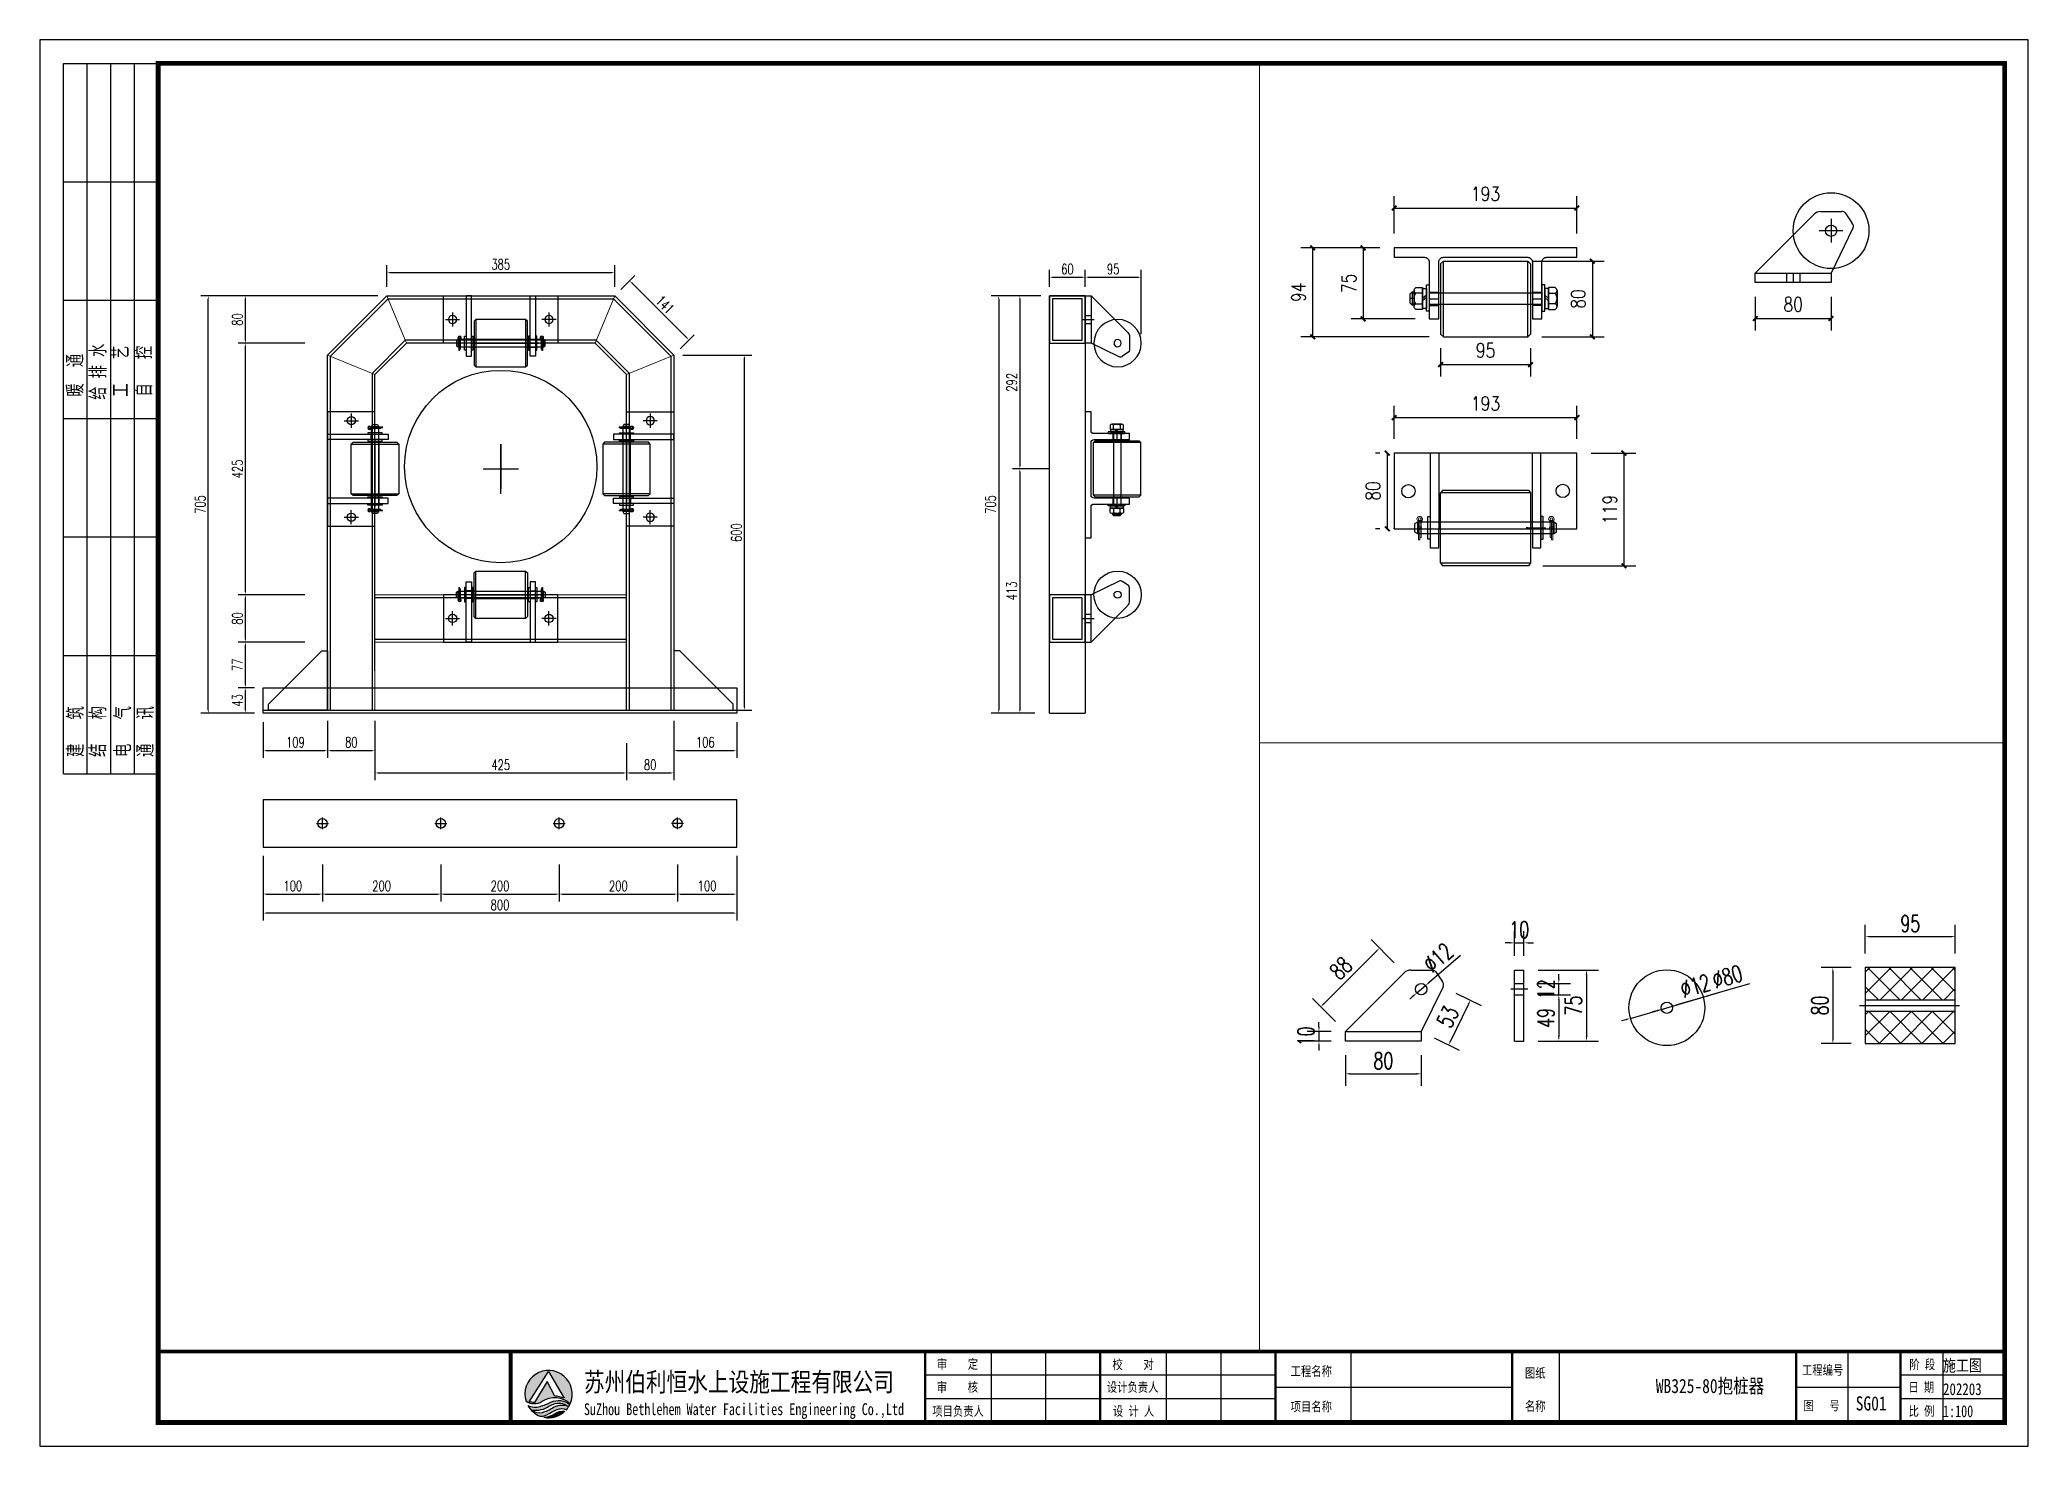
# Paper-space layout '布局' of a CAD drawing. Header units: millimetres. Extents: x 428 to 848, y 19 to 316.
# The model-space entities are those that its viewports show. They can reach past a viewport. Long polylines and large blocks are cut down to what shows.
import ezdxf

# ---------------------------------------------------------------- set-up
doc = ezdxf.new("R2010")
doc.units = ezdxf.units.MM
doc.header["$LTSCALE"] = 1000
for name, pattern in [('ACAD_ISO03W100', [30, 12, -18]), ('CENTER2', [28.575, 19.05, -3.175, 3.175, -3.175]), ('DASH', [0.35, 0.25, -0.1]), ('DASHED2', [9.525, 6.35, -3.175])]:
    doc.linetypes.add(name, pattern=pattern)
doc.layers.get('0').update_dxf_attribs({"linetype": 'CONTINUOUS'})
doc.layers.get('DEFPOINTS').update_dxf_attribs({"linetype": 'CONTINUOUS'})
for name, color, linetype in [('00-HATCH(填充)', 250, 'CONTINUOUS'), ('PUB_DIM', 3, 'CONTINUOUS'), ('W-STEEL_FRAME钢架', 3, 'CONTINUOUS'), ('填充', 8, 'CONTINUOUS'), ('桩', 5, 'CONTINUOUS')]:
    doc.layers.add(name, color=color, linetype=linetype)
doc.styles.add('-宋体', font='', dxfattribs={"width": 0.8})
doc.styles.add('_TCH_DIM', font='SIMPLEX.shx', dxfattribs={"width": 0.7, "bigfont": 'GBCBIG.shx'})
doc.styles.add('DIM_FONT', font='SIMPLEX.shx', dxfattribs={"width": 0.8})
doc.styles.get("Standard").update_dxf_attribs({"font": 'tssdeng.shx', "width": 0.7, "bigfont": 'hztxt.shx'})
doc.styles.add('STANDARD_T3', font='simplex.shx', dxfattribs={"width": 0.7, "bigfont": 'gbcbig.shx'})
doc.styles.add('图框', font='')
doc.styles.add('黑体', font='simhei.ttf', dxfattribs={"width": 0.8})
doc.styles.get('-宋体').set_extended_font_data('SimSun')
doc.styles.get('图框').set_extended_font_data('SimSun')
doc.dimstyles.new('DIMN5', dxfattribs={"dimscale": 0.05, "dimtxt": 300, "dimasz": 100, "dimexe": 250, "dimexo": 300, "dimgap": 150, "dimtad": 1, "dimdec": 0, "dimzin": 0, "dimdsep": 46, "dimtxsty": 'DIM_FONT', "dimblk": 'ARCHTICK', "dimcen": 0.09, "dimclrt": 7, "dimazin": 0, "dimtfac": 1, "dimtdec": 0, "dimtix": 1, "dimtmove": 0, "dimatfit": 3, "dimldrblk": 'ARCHTICK', "dimfxl": 1, "dimtolj": 1, "dimtzin": 0, "dimarcsym": 0})
doc.dimstyles.new('W&&5', dxfattribs={"dimtxt": 17.5, "dimasz": 5, "dimexe": 12.5, "dimexo": 15, "dimgap": 5, "dimtad": 1, "dimdec": 0, "dimzin": 0, "dimdsep": 46, "dimtxsty": 'STANDARD_T3', "dimcen": 0.09, "dimclrd": 1, "dimclre": 1, "dimclrt": 7, "dimazin": 2, "dimtfac": 1, "dimtdec": 0, "dimtix": 1, "dimtmove": 2, "dimatfit": 3, "dimfxl": 100, "dimtolj": 1, "dimtzin": 0, "dimarcsym": 0})

psp = doc.layouts.new('布局')

msp = doc.modelspace()

# ---------------------------------------------------------------- blocks, each defined once
blk = doc.blocks.new('$TITLEBLK$00000187')
h = blk.add_hatch(color=140)
h.dxf.hatch_style = 1
h.paths.add_polyline_path([(-312.3, 4.5, 0.294083), (-308.89, 4.48, -0.363756), (-302.97, 3.96, 1.450144)])
h.paths.add_polyline_path([(-307.53, 10.8), (-304.23, 5.12, 0.101723), (-306.23, 5.58), (-307.84, 8.66), (-310.52, 4.26, -0.081837), (-311.64, 4.38)], flags=16)
h = blk.add_hatch(color=174)
h.paths.add_polyline_path([(-303.77, 2.71, 0.064571), (-303.05, 3.78, 0.296692), (-307.05, 4.29, -0.04264), (-309.3, 3.4, -0.209747), (-311.92, 3.62, 0.179915), (-309.3, 1.33, 0.140353), (-307.58, 1.77, -0.069522), (-305.69, 2.74, -0.214092)])
h.paths.add_polyline_path([(-306.71, 3.03, -0.084014), (-308.89, 2.08, -0.271733), (-310.96, 2.61, 0.071966), (-309.58, 2.64, 0.098278), (-307.75, 3.23, -0.072406), (-306.51, 3.9, -0.088156), (-304.96, 4.07, -0.181988), (-303.56, 3.48, 0.206106)], flags=16)
blk.add_hatch(color=174).paths.add_polyline_path([(-304.08, 2.39, 0.163426), (-305.99, 1.98, -0.143194), (-308.52, 1.1, 0.245013)])
for p, q in [((-214, 0), (-214, 15)), ((-202.5, 0), (-202.5, 15)), ((-177, 0), (-177, 15)), ((-165.5, 0), (-165.5, 15)), ((-138, 0), (-138, 15)), ((-94, 0), (-94, 15)), ((-33, 0), (-33, 15)), ((-13, 0), (-13, 15)), ((0, 0), (0, 15)), ((-154, 10), (-228, 10)), ((0, 10), (-22, 10)), ((-154, 5), (-228, 5)), ((-154, 7.5), (-104, 7.5)), ((-44, 7.5), (-22, 7.5)), ((0, 5), (-22, 5))]:
    blk.add_line(p, q)
for points, const_width in [([(-315.54, 0), (-315.54, 15), (0, 15)], 0.8), ([(-228, 0), (-228, 15)], 0.5), ([(-191, 0), (-191, 15)], 0.5), ([(-154, 0), (-154, 15)], 0.5), ([(-104, 0), (-104, 15)], 0.5), ([(-44, 0), (-44, 15)], 0.5), ([(-22, 0), (-22, 15)], 0.5)]:
    blk.add_lwpolyline(points, dxfattribs=dict(const_width=const_width))
for points in [[(-312.3, 4.5, 0.294083), (-308.89, 4.48, -0.363756), (-302.97, 3.96, 1.450144)], [(-311.64, 4.38), (-307.53, 10.8), (-304.23, 5.12, 0.101723), (-306.23, 5.58), (-307.84, 8.66), (-310.52, 4.26, -0.081837)]]:
    blk.add_lwpolyline(points, format="xyb", close=True)
for points in [[(-311.92, 3.62, 0.209747), (-309.3, 3.4, 0.04264), (-307.05, 4.29, -0.296692), (-303.05, 3.78)], [(-310.96, 2.61, 0.071966), (-309.58, 2.64, 0.098278), (-307.75, 3.23, -0.072406), (-306.51, 3.9, -0.088156), (-304.96, 4.07, -0.181988), (-303.56, 3.48, 0.206106), (-306.71, 3.03, -0.084014), (-308.89, 2.08, -0.271733), (-310.96, 2.61)], [(-309.3, 1.33, 0.169783), (-307.28, 1.97, -0.05744), (-305.69, 2.74, -0.214092), (-303.77, 2.71, -0.214092)], [(-308.52, 1.1, 0.126537), (-306.25, 1.81, -0.189728), (-304.08, 2.39, -0.189728)]]:
    blk.add_lwpolyline(points, format="xyb")
for start, end in [(208.4706, 249.2676), (258.5751, 313.6432), (318.8384, 333.6165)]:
    blk.add_arc((-307.53, 6), 5, start, end)
at = {"style": '图框'}
for s, height, width, p in [('审    定', 2, 0.8, (-225.53, 11.34)), ('校    对', 2, 0.8, (-188.43, 11.27)), ('阶 段', 2, 0.8, (-20.12, 11.27)), ('苏州伯利恒水上设施工程有限公司', 4, 0.8, (-300.06, 6.56)), ('审    核', 2, 0.8, (-225.55, 6.48)), ('设计负责人', 2, 0.8, (-189.62, 6.48)), ('工程名称', 2, 0.8, (-150.8, 9.86)), ('图纸', 2, 0.8, (-101.31, 9.46)), ('工程编号', 2, 0.8, (-42.79, 10.08)), ('日 期', 2, 0.8, (-20.31, 6.48)), ('SuZhou Bethlehem Water Facilities Engineering Co.,Ltd ', 2.5, 0.75, (-300.06, 1.57)), ('项目名称', 2, 0.8, (-150.8, 2.36)), ('名称', 2, 0.8, (-101.31, 2.46)), ('图   号', 2, 0.8, (-42.46, 2.6)), ('项目负责人', 2, 0.8, (-226.49, 1.42)), ('设 计 人', 2, 0.8, (-188.33, 1.42)), ('比 例', 2, 0.8, (-20.27, 1.42))]:
    blk.add_text(s, height=height, dxfattribs=dict(at, width=width)).set_placement(p)
for tag, p in [('审定人', (-211.68, 10.95)), ('校对', (-173.51, 10.92)), ('审核人', (-211.68, 6.03)), ('设计负责人', (-176.64, 6.23)), ('项目负责人', (-213.69, 1.11)), ('设计人', (-174.48, 1.18))]:
    blk.add_attdef(tag, p, '', height=3)
for tag, p, height, style, width in [('工程名称', (-133.66, 9.53), 3, '-宋体', 0.8), ('阶段', (-12.96, 10.81), 2.5, '黑体', 0.8), ('图名', (-91.67, 6.22), 3, '-宋体', 0.8), ('日期', (-12.96, 5.8), 2.5, '黑体', 0.8), ('项目名称', (-133.65, 1.97), 3, '-宋体', 0.8), ('图号', (-31.44, 2.55), 3, '_TCH_DIM', 0.7), ('比例', (-12.96, 1.14), 2.5, '黑体', 0.8)]:
    blk.add_attdef(tag, p, '', height=height, dxfattribs=dict(style=style, width=width))
blk = doc.blocks.new('$TITLEBLK$00000095')
for p, q in [((-150, 20), (-150, 0)), ((-150, 20), (0, 20)), ((-125, 20), (-125, 0)), ((-100, 20), (-100, 0)), ((-75, 20), (-75, 0)), ((-75, 20), (-75, 0)), ((-50, 20), (-50, 0)), ((-25, 20), (-25, 0)), ((0, 20), (0, 0)), ((-150, 15), (-75, 15)), ((-75, 15), (0, 15)), ((-150, 10), (-75, 10)), ((-75, 10), (0, 10)), ((-150, 5), (-75, 5)), ((-75, 5), (0, 5))]:
    blk.add_line(p, q)
at = {"width": 0.8}
for s, p in [('建   筑', (-146.45, 15.65)), ('暖  通', (-70.35, 15.73)), ('结   构', (-146.45, 10.91)), ('给 排 水', (-71.03, 10.9)), ('电   气', (-146.45, 5.65)), ('工   艺', (-70.35, 6.13)), ('通   讯', (-146.45, 0.88)), ('自   控', (-70.35, 1.24))]:
    blk.add_text(s, height=3.509, dxfattribs=at).set_placement(p)
blk = doc.blocks.new('TK')
blk.add_lwpolyline([(0, 0), (420, 0), (420, 297), (0, 297)], close=True)
at = {"const_width": 1}
blk.add_lwpolyline([(25, 5), (415, 5), (415, 292), (25, 292)], close=True, dxfattribs=at)
at = {"const_width": 0.8}
blk.add_lwpolyline([(415, 20), (25, 20)], dxfattribs=at)
at = {"rotation": 90}
blk.add_blockref('$TITLEBLK$00000095', (25, 292), dxfattribs=at)
blk = doc.blocks.new('5632.')
for p, q in [((865972.8, -129944.8), (865995.8, -129992.1)), ((865980.9, -129928.5), (865973.8, -129939)), ((866075.8, -129992.1), (866013.8, -129930.1))]:
    blk.add_line(p, q)
at = {"color": 0}
for p, q in [((866006.7, -129927.1), (865984.3, -129927.1)), ((866075.8, -129992.1), (865995.8, -129992.1)), ((865995.8, -129992.1), (865995.8, -130002.1)), ((865995.8, -130002.1), (866075.8, -130002.1)), ((866075.8, -130002.1), (866075.8, -129992.1))]:
    blk.add_line(p, q, dxfattribs=at)
for radius in [40, 6]:
    blk.add_circle((865995.8, -129947.3), radius)
for centre, radius, start, end in [((865977.3, -129942.6), 5, 133.9435, 206), ((865984.3, -129932.1), 5, 90, 133.9435), ((866006.7, -129937.1), 10, 45, 90)]:
    blk.add_arc(centre, radius, start, end)
blk = doc.blocks.new('*U95')
blk.add_lwpolyline([(-12, 0), (-12, 2.5), (12, 2.5), (12, 0)], close=True)
blk = doc.blocks.new('*U96')
at = {"color": 8, "linetype": 'Continuous', "lineweight": 15}
for p, q in [((-1, 1.9), (-2.1, 1)), ((0, 1.4), (0, -1.4)), ((-1, -1.9), (-2.1, -1))]:
    blk.add_line(p, q, dxfattribs=at)
at = {"color": 7, "linetype": 'Continuous', "lineweight": 15}
for p, q in [((16, 1.4), (0, 1.4)), ((0, 0), (18.5, 0)), ((16, 1.4), (16, 0)), ((18.5, -1.4), (18.5, 0)), ((0, -1.4), (18.5, -1.4))]:
    blk.add_line(p, q, dxfattribs=at)
for centre, radius, start, end in [((-3.2, 0), 2.9, 41.3178, 318.6822), ((-3.2, 0), 1.45, 41.3178, 318.6822), ((0, 2.8), 2.82, 221.3178, 270), ((0, -2.8), 2.82, 90, 138.6822), ((0, 2.8), 1.37, 221.3178, 270), ((0, -2.8), 1.37, 90, 138.6822)]:
    blk.add_arc(centre, radius, start, end, dxfattribs=at)
blk = doc.blocks.new('无头销轴_B型_D12X150')
at = {"color": 0}
for p, q in [((-72, 6), (-72, -6)), ((72, 6), (72, -6))]:
    blk.add_line(p, q, dxfattribs=at)
blk.add_lwpolyline([(-75, 4.3), (-75, -4.3), (-72, -6), (72, -6), (75, -4.3), (75, 4.3), (72, 6), (-72, 6)], close=True, dxfattribs=at)
for centre in [(-69.5, 0), (69.5, 0)]:
    blk.add_circle(centre, 1.6, dxfattribs=at)
blk = doc.blocks.new('A$C1EDE4923')
for p, q in [((-232.5, 79.6), (-232.5, 159.6)), ((-148.5, 79.6), (-148.5, 159.6))]:
    blk.add_line(p, q)
at = {"linetype": 'DASHED2'}
for p, q in [((-240, 126.1), (-249, 126.1)), ((-141, 126.1), (-132, 126.1)), ((-240, 113.1), (-249, 113.1)), ((-235.5, 125.9), (-145.5, 125.9)), ((-235.5, 113.3), (-145.5, 113.3)), ((-141, 113.1), (-132, 113.1))]:
    blk.add_line(p, q, dxfattribs=at)
at = {"color": 3, "linetype": 'CENTER2', "ltscale": 0.5}
for p, q in [((-235, 119.6), (-254, 119.6)), ((-146, 119.6), (-127, 119.6)), ((-272, 67.6), (-272, 91.6)), ((-109, 67.6), (-109, 91.6)), ((-284, 79.6), (-260, 79.6)), ((-97, 79.6), (-121, 79.6))]:
    blk.add_line(p, q, dxfattribs=at)
at = {"color": 3, "linetype": 'CENTER2'}
blk.add_line((-240.9, 119.6), (-140, 119.6), dxfattribs=at)
for points in [[(-232.5, 159.6), (-148.5, 159.6), (-145.5, 156.6), (-145.5, 82.6), (-148.5, 79.6), (-232.5, 79.6), (-235.5, 82.6), (-235.5, 156.6)], [(-249, 141.6), (-240, 141.6), (-240, 39.6), (-249, 39.6)], [(-132, 141.6), (-141, 141.6), (-141, 39.6), (-132, 39.6)], [(-94, 39.6), (-94, 119.6), (-287, 119.6), (-287, 39.6)]]:
    blk.add_lwpolyline(points, close=True)
for centre in [(-272, 79.6), (-109, 79.6)]:
    blk.add_circle(centre, 7)
at = {"xscale": -1}
for name, p, rotation in [('*U96', (-260, 113.6), 270), ('*U95', (-249, 119.6), 90), ('*U95', (-237.5, 119.6), 90), ('无头销轴_B型_D12X150', (-190.5, 119.6), 180)]:
    blk.add_blockref(name, p, dxfattribs=dict(at, rotation=rotation))
for name, p, rotation in [('*U95', (-143.5, 119.6), 270), ('*U95', (-132, 119.6), 270), ('*U96', (-121, 113.6), 90)]:
    blk.add_blockref(name, p, dxfattribs=dict(rotation=rotation))
blk = doc.blocks.new('BZQ-T')
at = {"color": 0, "lineweight": 5}
for p, q in [((-192.5, 292.5), (-159.4, 212.5)), ((192.5, 292.5), (159.4, 212.5)), ((-292.5, 192.5), (-212.5, 159.4)), ((292.5, 192.5), (212.5, 159.4)), ((-212.5, -407.5), (-212.5, -149.5)), ((212.5, -212.5), (-212.5, -212.5)), ((-212.5, -292.5), (212.5, -292.5)), ((-212.5, -407.5), (-292.5, -407.5)), ((212.5, -407.5), (292.5, -407.5))]:
    blk.add_line(p, q, dxfattribs=at)
at = {"lineweight": 5}
for p, q in [((-212.5, 159.4), (-159.4, 212.5)), ((212.5, 159.4), (159.4, 212.5))]:
    blk.add_line(p, q, dxfattribs=at)
for p, q in [((159.4, 212.5), (-159.4, 212.5)), ((-212.5, -340.9), (-212.5, 159.4)), ((212.5, -407.5), (212.5, 159.4))]:
    blk.add_line(p, q)
at = {"color": 1}
for p, q in [((0, -42), (0, 42)), ((0, -42), (0, 42)), ((-30, 0), (30, 0)), ((-30, 0), (30, 0))]:
    blk.add_line(p, q, dxfattribs=at)
blk.add_lwpolyline([(-292.5, -407.5), (-292.5, 192.5), (-192.5, 292.5), (192.5, 292.5), (292.5, 192.5), (292.5, -407.5)])
for points in [[(-392.5, -407.5), (-392.5, -397.5), (-302.5, -307.5), (-292.5, -307.5), (-292.5, -407.5)], [(392.5, -407.5), (392.5, -397.5), (302.5, -307.5), (292.5, -307.5), (292.5, -407.5)]]:
    blk.add_lwpolyline(points, close=True, dxfattribs=at)
blk.add_circle((0, 4.1), 162.5)
at = {"layer": 'W-STEEL_FRAME钢架', "linetype": 'DASH', "ltscale": 0.5}
for p, q in [((212.5, -217.5), (-212.5, -217.5)), ((-212.5, -287.5), (212.5, -287.5))]:
    blk.add_line(p, q, dxfattribs=at)
for points in [[(-287.5, -407.5), (-287.5, 190.4), (-190.4, 287.5), (190.4, 287.5), (287.5, 190.4), (287.5, -407.5)], [(217.5, -407.5), (217.5, 161.4), (161.4, 217.5), (-161.4, 217.5), (-217.5, 161.4), (-217.5, -407.5)]]:
    blk.add_lwpolyline(points, dxfattribs=at)
at = {"layer": '桩', "lineweight": 25}
blk.add_lwpolyline([(0, 41.8), (0, -33.5)], dxfattribs=at)
at = {"color": 6, "lineweight": 5, "extrusion": (0, 0, -1), "zscale": -1}
for p, rotation in [((-190.5, 332.1), 180), ((-332.1, -190.5), 270)]:
    blk.add_blockref('A$C1EDE4923', p, dxfattribs=dict(at, rotation=rotation))
at = {"color": 6, "lineweight": 5, "extrusion": (0, 0, -1), "xscale": -1, "zscale": -1, "rotation": 90}
blk.add_blockref('A$C1EDE4923', (332.1, -190.5), dxfattribs=at)
at = {"color": 6, "lineweight": 5, "extrusion": (0, 0, -1), "xscale": -1, "zscale": -1}
blk.add_blockref('A$C1EDE4923', (-190.5, -332.1), dxfattribs=at)
blk = doc.blocks.new('*D41')
at = {"color": 1, "lineweight": -2, "transparency": 16777216}
for p, q in [((-1430642.1, 1422315.1), (-1430642.1, 1422345.3)), ((-1430637.1, 1422332.8), (-1430552.1, 1422332.8)), ((-1430547.1, 1422315.1), (-1430547.1, 1422345.3))]:
    blk.add_line(p, q, dxfattribs=at)
at = {"color": 1, "transparency": 16777216}
for points in [[(-1430637.1, 1422333.6), (-1430637.1, 1422332), (-1430642.1, 1422332.8)], [(-1430552.1, 1422333.6), (-1430552.1, 1422332), (-1430547.1, 1422332.8)]]:
    blk.add_solid(points, dxfattribs=at)
at = {"layer": 'DEFPOINTS', "color": 0, "transparency": 16777216}
for p in [(-1430547.1, 1422332.8), (-1430642.1, 1422300.1), (-1430547.1, 1422300.1)]:
    blk.add_point(p, dxfattribs=at)
at = {"color": 7, "transparency": 16777216, "insert": (-1430594.6, 1422346.6), "char_height": 17.5, "attachment_point": 5, "style": 'STANDARD_T3'}
blk.add_mtext('\\A1;95', dxfattribs=at)
blk = doc.blocks.new('*D42')
at = {"color": 1, "lineweight": -2, "transparency": 16777216}
for p, q in [((-1430657.1, 1422300.1), (-1430688.9, 1422300.1)), ((-1430676.4, 1422295.1), (-1430676.4, 1422225.1)), ((-1430657.1, 1422220.1), (-1430688.9, 1422220.1))]:
    blk.add_line(p, q, dxfattribs=at)
at = {"color": 1, "transparency": 16777216}
for points in [[(-1430677.2, 1422295.1), (-1430675.5, 1422295.1), (-1430676.4, 1422300.1)], [(-1430677.2, 1422225.1), (-1430675.5, 1422225.1), (-1430676.4, 1422220.1)]]:
    blk.add_solid(points, dxfattribs=at)
at = {"layer": 'DEFPOINTS', "color": 0, "transparency": 16777216}
for p in [(-1430642.1, 1422300.1), (-1430676.4, 1422220.1), (-1430642.1, 1422220.1)]:
    blk.add_point(p, dxfattribs=at)
at = {"color": 7, "transparency": 16777216, "insert": (-1430690.1, 1422260.1), "char_height": 17.5, "attachment_point": 5, "rotation": 90, "style": 'STANDARD_T3'}
blk.add_mtext('\\A1;80', dxfattribs=at)
blk = doc.blocks.new('*D43')
at = {"color": 1, "lineweight": -2, "transparency": 16777216}
for p, q in [((-1431206.1, 1422232.5), (-1431231.6, 1422232.5)), ((-1431219.1, 1422237.5), (-1431219.1, 1422242.5)), ((-1431219.1, 1422232.5), (-1431219.1, 1422222.5)), ((-1431206.1, 1422222.5), (-1431231.6, 1422222.5)), ((-1431219.1, 1422217.5), (-1431219.1, 1422212.5))]:
    blk.add_line(p, q, dxfattribs=at)
at = {"color": 1, "transparency": 16777216}
for points in [[(-1431219.9, 1422237.5), (-1431218.3, 1422237.5), (-1431219.1, 1422232.5)], [(-1431219.9, 1422217.5), (-1431218.3, 1422217.5), (-1431219.1, 1422222.5)]]:
    blk.add_solid(points, dxfattribs=at)
at = {"layer": 'DEFPOINTS', "color": 0, "transparency": 16777216}
for p in [(-1431191.1, 1422232.5), (-1431219.1, 1422222.5), (-1431191.1, 1422222.5)]:
    blk.add_point(p, dxfattribs=at)
at = {"color": 7, "transparency": 16777216, "insert": (-1431232.8, 1422227.5), "char_height": 17.5, "attachment_point": 5, "rotation": 90, "style": 'STANDARD_T3'}
blk.add_mtext('\\A1;10', dxfattribs=at)
blk = doc.blocks.new('*D44')
at = {"color": 1, "lineweight": -2, "transparency": 16777216}
for p, q in [((-1431191.1, 1422207.5), (-1431191.1, 1422175.4)), ((-1431111.1, 1422207.5), (-1431111.1, 1422175.4)), ((-1431186.1, 1422187.9), (-1431116.1, 1422187.9))]:
    blk.add_line(p, q, dxfattribs=at)
at = {"color": 1, "transparency": 16777216}
for points in [[(-1431186.1, 1422188.8), (-1431186.1, 1422187.1), (-1431191.1, 1422187.9)], [(-1431116.1, 1422188.8), (-1431116.1, 1422187.1), (-1431111.1, 1422187.9)]]:
    blk.add_solid(points, dxfattribs=at)
at = {"layer": 'DEFPOINTS', "color": 0, "transparency": 16777216}
for p in [(-1431191.1, 1422222.5), (-1431111.1, 1422222.5), (-1431111.1, 1422187.9)]:
    blk.add_point(p, dxfattribs=at)
at = {"color": 7, "transparency": 16777216, "insert": (-1431151.1, 1422201.7), "char_height": 17.5, "attachment_point": 5, "style": 'STANDARD_T3'}
blk.add_mtext('\\A1;80', dxfattribs=at)
blk = doc.blocks.new('*D45')
at = {"color": 1, "lineweight": -2, "transparency": 16777216}
for p, q in [((-1431213.7, 1422262.2), (-1431158.7, 1422317.2)), ((-1431139.6, 1422305.2), (-1431164, 1422329.6)), ((-1431201.7, 1422243.1), (-1431226.1, 1422267.5))]:
    blk.add_line(p, q, dxfattribs=at)
at = {"color": 1, "transparency": 16777216}
for points in [[(-1431159.3, 1422317.8), (-1431158.1, 1422316.6), (-1431155.2, 1422320.7)], [(-1431214.3, 1422262.8), (-1431213.1, 1422261.6), (-1431217.3, 1422258.6)]]:
    blk.add_solid(points, dxfattribs=at)
at = {"layer": 'DEFPOINTS', "color": 0, "transparency": 16777216}
for p in [(-1431155.2, 1422320.7), (-1431129, 1422294.6), (-1431191.1, 1422232.5)]:
    blk.add_point(p, dxfattribs=at)
at = {"color": 7, "transparency": 16777216, "insert": (-1431195.9, 1422299.4), "char_height": 17.5, "attachment_point": 5, "rotation": 45, "style": 'STANDARD_T3'}
blk.add_mtext('\\A1;88', dxfattribs=at)
blk = doc.blocks.new('*D46')
at = {"color": 1, "lineweight": -2, "transparency": 16777216}
for p, q in [((-1430890.1, 1422246.5), (-1430813.2, 1422268.8)), ((-1430764.3, 1422283), (-1430808.4, 1422270.2)), ((-1430894.9, 1422245.1), (-1430899.7, 1422243.8))]:
    blk.add_line(p, q, dxfattribs=at)
at = {"color": 1, "transparency": 16777216}
for points in [[(-1430808.7, 1422271), (-1430808.2, 1422269.4), (-1430813.2, 1422268.8)], [(-1430895.1, 1422245.9), (-1430894.7, 1422244.3), (-1430890.1, 1422246.5)]]:
    blk.add_solid(points, dxfattribs=at)
at = {"layer": 'DEFPOINTS', "color": 0, "transparency": 16777216}
for p in [(-1430813.2, 1422268.8), (-1430890.1, 1422246.5)]:
    blk.add_point(p, dxfattribs=at)
at = {"color": 7, "transparency": 16777216, "insert": (-1430787.8, 1422290.5), "char_height": 17.5, "attachment_point": 5, "rotation": 16.1522, "style": 'STANDARD_T3'}
blk.add_mtext('\\A1;∅80', dxfattribs=at)
blk = doc.blocks.new('*D47')
at = {"color": 1, "lineweight": -2, "transparency": 16777216}
for p, q in [((-1430799.2, 1422272.9), (-1430841.1, 1422260.7)), ((-1430862.2, 1422254.6), (-1430867, 1422253.2)), ((-1430857.4, 1422256), (-1430845.9, 1422259.3))]:
    blk.add_line(p, q, dxfattribs=at)
at = {"color": 1, "transparency": 16777216}
for points in [[(-1430862.5, 1422255.4), (-1430862, 1422253.8), (-1430857.4, 1422256)], [(-1430841.3, 1422261.5), (-1430840.9, 1422259.9), (-1430845.9, 1422259.3)]]:
    blk.add_solid(points, dxfattribs=at)
at = {"layer": 'DEFPOINTS', "color": 0, "transparency": 16777216}
for p in [(-1430857.4, 1422256), (-1430845.9, 1422259.3)]:
    blk.add_point(p, dxfattribs=at)
at = {"color": 7, "transparency": 16777216, "insert": (-1430821.6, 1422280.7), "char_height": 17.5, "attachment_point": 5, "rotation": 16.1522, "style": 'STANDARD_T3'}
blk.add_mtext('\\A1;∅12', dxfattribs=at)
blk = doc.blocks.new('*D48')
at = {"color": 1, "lineweight": -2, "transparency": 16777216}
for p, q in [((-1431074.6, 1422273.2), (-1431047.9, 1422260.2)), ((-1431080, 1422222.9), (-1431061.3, 1422261.2)), ((-1431097.6, 1422225.9), (-1431071, 1422212.9))]:
    blk.add_line(p, q, dxfattribs=at)
at = {"color": 1, "transparency": 16777216}
for points in [[(-1431062.1, 1422261.6), (-1431060.6, 1422260.8), (-1431059.1, 1422265.7)], [(-1431080.8, 1422223.3), (-1431079.3, 1422222.5), (-1431082.2, 1422218.4)]]:
    blk.add_solid(points, dxfattribs=at)
at = {"layer": 'DEFPOINTS', "color": 0, "transparency": 16777216}
for p in [(-1431088, 1422279.8), (-1431059.1, 1422265.7), (-1431111.1, 1422232.5)]:
    blk.add_point(p, dxfattribs=at)
at = {"color": 7, "transparency": 16777216, "insert": (-1431083, 1422248.1), "char_height": 17.5, "attachment_point": 5, "rotation": 64, "style": 'STANDARD_T3'}
blk.add_mtext('\\A1;53', dxfattribs=at)
blk = doc.blocks.new('*D49')
at = {"color": 1, "lineweight": -2, "transparency": 16777216}
for p, q in [((-1431069.6, 1422312.7), (-1431102.7, 1422284.4)), ((-1431119.5, 1422270.1), (-1431123.3, 1422266.9)), ((-1431115.7, 1422273.4), (-1431106.5, 1422281.2))]:
    blk.add_line(p, q, dxfattribs=at)
at = {"color": 1, "transparency": 16777216}
for points in [[(-1431120, 1422270.8), (-1431118.9, 1422269.5), (-1431115.7, 1422273.4)], [(-1431103.3, 1422285), (-1431102.2, 1422283.8), (-1431106.5, 1422281.2)]]:
    blk.add_solid(points, dxfattribs=at)
at = {"layer": 'DEFPOINTS', "color": 0, "transparency": 16777216}
for p in [(-1431115.7, 1422273.4), (-1431106.5, 1422281.2)]:
    blk.add_point(p, dxfattribs=at)
at = {"color": 7, "transparency": 16777216, "insert": (-1431093.2, 1422310.6), "char_height": 17.5, "attachment_point": 5, "rotation": 40.4405, "style": 'STANDARD_T3'}
blk.add_mtext('\\A1;∅12', dxfattribs=at)
blk = doc.blocks.new('*D50')
at = {"color": 1, "lineweight": -2, "transparency": 16777216}
for p, q in [((-1431012.6, 1422312.5), (-1431012.6, 1422338.7)), ((-1431002.6, 1422312.5), (-1431002.6, 1422338.7)), ((-1431017.6, 1422326.2), (-1431022.6, 1422326.2)), ((-1431012.6, 1422326.2), (-1431002.6, 1422326.2)), ((-1430997.6, 1422326.2), (-1430992.6, 1422326.2))]:
    blk.add_line(p, q, dxfattribs=at)
at = {"color": 1, "transparency": 16777216}
for points in [[(-1431017.6, 1422327), (-1431017.6, 1422325.4), (-1431012.6, 1422326.2)], [(-1430997.6, 1422327), (-1430997.6, 1422325.4), (-1431002.6, 1422326.2)]]:
    blk.add_solid(points, dxfattribs=at)
at = {"layer": 'DEFPOINTS', "color": 0, "transparency": 16777216}
for p in [(-1431002.6, 1422326.2), (-1431012.6, 1422297.5), (-1431002.6, 1422297.5)]:
    blk.add_point(p, dxfattribs=at)
at = {"color": 7, "transparency": 16777216, "insert": (-1431007.6, 1422340), "char_height": 17.5, "attachment_point": 5, "style": 'STANDARD_T3'}
blk.add_mtext('\\A1;10', dxfattribs=at)
blk = doc.blocks.new('*D51')
at = {"color": 1, "lineweight": -2, "transparency": 16777216}
for p, q in [((-1430987.6, 1422297.5), (-1430924, 1422297.5)), ((-1430936.5, 1422292.5), (-1430936.5, 1422227.5)), ((-1430987.6, 1422222.5), (-1430924, 1422222.5))]:
    blk.add_line(p, q, dxfattribs=at)
at = {"color": 1, "transparency": 16777216}
for points in [[(-1430937.4, 1422292.5), (-1430935.7, 1422292.5), (-1430936.5, 1422297.5)], [(-1430937.4, 1422227.5), (-1430935.7, 1422227.5), (-1430936.5, 1422222.5)]]:
    blk.add_solid(points, dxfattribs=at)
at = {"layer": 'DEFPOINTS', "color": 0, "transparency": 16777216}
for p in [(-1431002.6, 1422297.5), (-1431002.6, 1422222.5), (-1430936.5, 1422222.5)]:
    blk.add_point(p, dxfattribs=at)
at = {"color": 7, "transparency": 16777216, "insert": (-1430950.3, 1422260), "char_height": 17.5, "attachment_point": 5, "rotation": 90, "style": 'STANDARD_T3'}
blk.add_mtext('\\A1;75', dxfattribs=at)
blk = doc.blocks.new('*D52')
at = {"color": 1, "lineweight": -2, "transparency": 16777216}
for p, q in [((-1430987.6, 1422271.3), (-1430953.3, 1422271.3)), ((-1430965.8, 1422266.3), (-1430965.8, 1422227.5)), ((-1430987.6, 1422222.5), (-1430953.3, 1422222.5))]:
    blk.add_line(p, q, dxfattribs=at)
at = {"color": 1, "transparency": 16777216}
for points in [[(-1430966.6, 1422266.3), (-1430965, 1422266.3), (-1430965.8, 1422271.3)], [(-1430966.6, 1422227.5), (-1430965, 1422227.5), (-1430965.8, 1422222.5)]]:
    blk.add_solid(points, dxfattribs=at)
at = {"layer": 'DEFPOINTS', "color": 0, "transparency": 16777216}
for p in [(-1431002.6, 1422271.3), (-1431002.6, 1422222.5), (-1430965.8, 1422222.5)]:
    blk.add_point(p, dxfattribs=at)
at = {"color": 7, "transparency": 16777216, "insert": (-1430979.5, 1422246.9), "char_height": 17.5, "attachment_point": 5, "rotation": 90, "style": 'STANDARD_T3'}
blk.add_mtext('\\A1;49', dxfattribs=at)
blk = doc.blocks.new('*D53')
at = {"color": 1, "lineweight": -2, "transparency": 16777216}
for p, q in [((-1430965.8, 1422288.3), (-1430965.8, 1422293.3)), ((-1430987.6, 1422283.3), (-1430953.3, 1422283.3)), ((-1430987.6, 1422271.3), (-1430953.3, 1422271.3)), ((-1430965.8, 1422271.3), (-1430965.8, 1422283.3)), ((-1430965.8, 1422266.3), (-1430965.8, 1422261.3))]:
    blk.add_line(p, q, dxfattribs=at)
at = {"color": 1, "transparency": 16777216}
for points in [[(-1430966.6, 1422288.3), (-1430965, 1422288.3), (-1430965.8, 1422283.3)], [(-1430966.6, 1422266.3), (-1430965, 1422266.3), (-1430965.8, 1422271.3)]]:
    blk.add_solid(points, dxfattribs=at)
at = {"layer": 'DEFPOINTS', "color": 0, "transparency": 16777216}
for p in [(-1431002.6, 1422283.3), (-1431002.6, 1422271.3), (-1430965.8, 1422283.3)]:
    blk.add_point(p, dxfattribs=at)
at = {"color": 7, "transparency": 16777216, "insert": (-1430979.5, 1422277.3), "char_height": 17.5, "attachment_point": 5, "rotation": 90, "style": 'STANDARD_T3'}
blk.add_mtext('\\A1;12', dxfattribs=at)
blk = doc.blocks.new('_ARCHTICK')
at = {"color": 0, "linetype": 'ByBlock', "const_width": 0.4}
blk.add_lwpolyline([(-0.5, -0.5), (0.5, 0.5)], dxfattribs=at)
blk = doc.blocks.new('*D54')
at = {"layer": 'DEFPOINTS', "color": 0, "transparency": 16777216}
for p in [(-1429128.3, 1422507.7), (-1429048.3, 1422507.7), (-1429048.3, 1422469.7)]:
    blk.add_point(p, dxfattribs=at)
at = {"layer": 'PUB_DIM', "color": 0, "lineweight": -2, "transparency": 16777216}
for p, q in [((-1429128.3, 1422492.7), (-1429128.3, 1422457.2)), ((-1429048.3, 1422492.7), (-1429048.3, 1422457.2)), ((-1429128.3, 1422469.7), (-1429048.3, 1422469.7))]:
    blk.add_line(p, q, dxfattribs=at)
at = {"layer": 'PUB_DIM', "color": 0, "lineweight": -2, "transparency": 16777216, "xscale": 5, "yscale": 5, "zscale": 5, "rotation": 180}
blk.add_blockref('_ARCHTICK', (-1429128.3, 1422469.7), dxfattribs=at)
at = {"layer": 'PUB_DIM', "color": 0, "lineweight": -2, "transparency": 16777216, "xscale": 5, "yscale": 5, "zscale": 5}
blk.add_blockref('_ARCHTICK', (-1429048.3, 1422469.7), dxfattribs=at)
at = {"layer": 'PUB_DIM', "color": 7, "transparency": 16777216, "insert": (-1429088.3, 1422484.7), "char_height": 15, "attachment_point": 5, "style": 'DIM_FONT'}
blk.add_mtext('\\A1;80', dxfattribs=at)
blk = doc.blocks.new('*D55')
at = {"layer": 'DEFPOINTS', "color": 0, "transparency": 16777216}
for p in [(-1429316.7, 1422586.4), (-1429509.7, 1422544.4), (-1429316.7, 1422544.4)]:
    blk.add_point(p, dxfattribs=at)
at = {"layer": 'PUB_DIM', "color": 0, "lineweight": -2, "transparency": 16777216}
for p, q in [((-1429509.7, 1422559.4), (-1429509.7, 1422598.9)), ((-1429509.7, 1422586.4), (-1429316.7, 1422586.4)), ((-1429316.7, 1422559.4), (-1429316.7, 1422598.9))]:
    blk.add_line(p, q, dxfattribs=at)
at = {"layer": 'PUB_DIM', "color": 0, "lineweight": -2, "transparency": 16777216, "xscale": 5, "yscale": 5, "zscale": 5, "rotation": 180}
blk.add_blockref('_ARCHTICK', (-1429509.7, 1422586.4), dxfattribs=at)
at = {"layer": 'PUB_DIM', "color": 0, "lineweight": -2, "transparency": 16777216, "xscale": 5, "yscale": 5, "zscale": 5}
blk.add_blockref('_ARCHTICK', (-1429316.7, 1422586.4), dxfattribs=at)
at = {"layer": 'PUB_DIM', "color": 7, "transparency": 16777216, "insert": (-1429413.2, 1422601.4), "char_height": 15, "attachment_point": 5, "style": 'DIM_FONT'}
blk.add_mtext('\\A1;193', dxfattribs=at)
blk = doc.blocks.new('*D56')
at = {"layer": 'DEFPOINTS', "color": 0, "transparency": 16777216}
for p in [(-1429509.7, 1422544.4), (-1429542.5, 1422469.4), (-1429472.7, 1422469.4)]:
    blk.add_point(p, dxfattribs=at)
at = {"layer": 'PUB_DIM', "color": 0, "lineweight": -2, "transparency": 16777216}
for p, q in [((-1429524.7, 1422544.4), (-1429555, 1422544.4)), ((-1429542.5, 1422544.4), (-1429542.5, 1422469.4)), ((-1429487.7, 1422469.4), (-1429555, 1422469.4))]:
    blk.add_line(p, q, dxfattribs=at)
at = {"layer": 'PUB_DIM', "color": 0, "lineweight": -2, "transparency": 16777216, "xscale": 5, "yscale": 5, "zscale": 5}
for p, rotation in [((-1429542.5, 1422544.4), 90), ((-1429542.5, 1422469.4), 270)]:
    blk.add_blockref('_ARCHTICK', p, dxfattribs=dict(at, rotation=rotation))
at = {"layer": 'PUB_DIM', "color": 7, "transparency": 16777216, "insert": (-1429557.5, 1422506.9), "char_height": 15, "attachment_point": 5, "rotation": 90, "style": 'DIM_FONT'}
blk.add_mtext('\\A1;75', dxfattribs=at)
blk = doc.blocks.new('*D40')
at = {"layer": 'DEFPOINTS', "color": 0, "transparency": 16777216}
for p in [(-1429379.3, 1422530.4), (-1429368.7, 1422450.4), (-1429300.4, 1422450.4)]:
    blk.add_point(p, dxfattribs=at)
at = {"layer": 'PUB_DIM', "color": 0, "lineweight": -2, "transparency": 16777216}
for p, q in [((-1429364.3, 1422530.4), (-1429287.9, 1422530.4)), ((-1429300.4, 1422530.4), (-1429300.4, 1422450.4)), ((-1429353.7, 1422450.4), (-1429287.9, 1422450.4))]:
    blk.add_line(p, q, dxfattribs=at)
at = {"layer": 'PUB_DIM', "color": 0, "lineweight": -2, "transparency": 16777216, "xscale": 5, "yscale": 5, "zscale": 5}
for p, rotation in [((-1429300.4, 1422530.4), 90), ((-1429300.4, 1422450.4), 270)]:
    blk.add_blockref('_ARCHTICK', p, dxfattribs=dict(at, rotation=rotation))
at = {"layer": 'PUB_DIM', "color": 7, "transparency": 16777216, "insert": (-1429315.4, 1422490.4), "char_height": 15, "attachment_point": 5, "rotation": 90, "style": 'DIM_FONT'}
blk.add_mtext('\\A1;80', dxfattribs=at)
blk = doc.blocks.new('*D57')
at = {"layer": 'DEFPOINTS', "color": 0, "transparency": 16777216}
for p in [(-1429509.7, 1422544.4), (-1429595.8, 1422450.4), (-1429457.7, 1422450.4)]:
    blk.add_point(p, dxfattribs=at)
at = {"layer": 'PUB_DIM', "color": 0, "lineweight": -2, "transparency": 16777216}
for p, q in [((-1429524.7, 1422544.4), (-1429608.3, 1422544.4)), ((-1429595.8, 1422544.4), (-1429595.8, 1422450.4)), ((-1429472.7, 1422450.4), (-1429608.3, 1422450.4))]:
    blk.add_line(p, q, dxfattribs=at)
at = {"layer": 'PUB_DIM', "color": 0, "lineweight": -2, "transparency": 16777216, "xscale": 5, "yscale": 5, "zscale": 5}
for p, rotation in [((-1429595.8, 1422544.4), 90), ((-1429595.8, 1422450.4), 270)]:
    blk.add_blockref('_ARCHTICK', p, dxfattribs=dict(at, rotation=rotation))
at = {"layer": 'PUB_DIM', "color": 7, "transparency": 16777216, "insert": (-1429610.8, 1422497.4), "char_height": 15, "attachment_point": 5, "rotation": 90, "style": 'DIM_FONT'}
blk.add_mtext('\\A1;94', dxfattribs=at)
blk = doc.blocks.new('*D58')
at = {"layer": 'DEFPOINTS', "color": 0, "transparency": 16777216}
for p in [(-1429460.7, 1422453.4), (-1429365.7, 1422453.4), (-1429365.7, 1422421.1)]:
    blk.add_point(p, dxfattribs=at)
at = {"layer": 'PUB_DIM', "color": 0, "lineweight": -2, "transparency": 16777216}
for p, q in [((-1429460.7, 1422438.4), (-1429460.7, 1422408.6)), ((-1429365.7, 1422438.4), (-1429365.7, 1422408.6)), ((-1429460.7, 1422421.1), (-1429365.7, 1422421.1))]:
    blk.add_line(p, q, dxfattribs=at)
at = {"layer": 'PUB_DIM', "color": 0, "lineweight": -2, "transparency": 16777216, "xscale": 5, "yscale": 5, "zscale": 5, "rotation": 180}
blk.add_blockref('_ARCHTICK', (-1429460.7, 1422421.1), dxfattribs=at)
at = {"layer": 'PUB_DIM', "color": 0, "lineweight": -2, "transparency": 16777216, "xscale": 5, "yscale": 5, "zscale": 5}
blk.add_blockref('_ARCHTICK', (-1429365.7, 1422421.1), dxfattribs=at)
at = {"layer": 'PUB_DIM', "color": 7, "transparency": 16777216, "insert": (-1429413.2, 1422436.1), "char_height": 15, "attachment_point": 5, "style": 'DIM_FONT'}
blk.add_mtext('\\A1;95', dxfattribs=at)
blk = doc.blocks.new('*U34')
blk.add_lwpolyline([(-12, 0), (-12, 2.5), (12, 2.5), (12, 0)], close=True)
blk = doc.blocks.new('*D59')
at = {"layer": 'DEFPOINTS', "color": 0, "transparency": 16777216}
for p in [(-1429316.7, 1422365.1), (-1429509.7, 1422327.7), (-1429316.7, 1422327.7)]:
    blk.add_point(p, dxfattribs=at)
at = {"layer": 'PUB_DIM', "color": 0, "lineweight": -2, "transparency": 16777216}
for p, q in [((-1429509.7, 1422342.7), (-1429509.7, 1422377.6)), ((-1429316.7, 1422342.7), (-1429316.7, 1422377.6)), ((-1429509.7, 1422365.1), (-1429316.7, 1422365.1))]:
    blk.add_line(p, q, dxfattribs=at)
at = {"layer": 'PUB_DIM', "color": 0, "lineweight": -2, "transparency": 16777216, "xscale": 5, "yscale": 5, "zscale": 5, "rotation": 180}
blk.add_blockref('_ARCHTICK', (-1429509.7, 1422365.1), dxfattribs=at)
at = {"layer": 'PUB_DIM', "color": 0, "lineweight": -2, "transparency": 16777216, "xscale": 5, "yscale": 5, "zscale": 5}
blk.add_blockref('_ARCHTICK', (-1429316.7, 1422365.1), dxfattribs=at)
at = {"layer": 'PUB_DIM', "color": 7, "transparency": 16777216, "insert": (-1429413.2, 1422380.1), "char_height": 15, "attachment_point": 5, "style": 'DIM_FONT'}
blk.add_mtext('\\A1;193', dxfattribs=at)
blk = doc.blocks.new('*D60')
at = {"layer": 'DEFPOINTS', "color": 0, "transparency": 16777216}
for p in [(-1429509.7, 1422327.7), (-1429517, 1422247.7), (-1429509.7, 1422247.7)]:
    blk.add_point(p, dxfattribs=at)
at = {"layer": 'PUB_DIM', "color": 0, "lineweight": -2, "transparency": 16777216}
for p, q in [((-1429524.7, 1422327.7), (-1429529.5, 1422327.7)), ((-1429517, 1422327.7), (-1429517, 1422247.7)), ((-1429524.7, 1422247.7), (-1429529.5, 1422247.7))]:
    blk.add_line(p, q, dxfattribs=at)
at = {"layer": 'PUB_DIM', "color": 0, "lineweight": -2, "transparency": 16777216, "xscale": 5, "yscale": 5, "zscale": 5}
for p, rotation in [((-1429517, 1422327.7), 90), ((-1429517, 1422247.7), 270)]:
    blk.add_blockref('_ARCHTICK', p, dxfattribs=dict(at, rotation=rotation))
at = {"layer": 'PUB_DIM', "color": 7, "transparency": 16777216, "insert": (-1429532, 1422287.7), "char_height": 15, "attachment_point": 5, "rotation": 90, "style": 'DIM_FONT'}
blk.add_mtext('\\A1;80', dxfattribs=at)
blk = doc.blocks.new('*D61')
at = {"layer": 'DEFPOINTS', "color": 0, "transparency": 16777216}
for p in [(-1429316.7, 1422327.7), (-1429367.7, 1422208.7), (-1429267, 1422208.7)]:
    blk.add_point(p, dxfattribs=at)
at = {"layer": 'PUB_DIM', "color": 0, "lineweight": -2, "transparency": 16777216}
for p, q in [((-1429301.7, 1422327.7), (-1429254.5, 1422327.7)), ((-1429267, 1422327.7), (-1429267, 1422208.7)), ((-1429352.7, 1422208.7), (-1429254.5, 1422208.7))]:
    blk.add_line(p, q, dxfattribs=at)
at = {"layer": 'PUB_DIM', "color": 0, "lineweight": -2, "transparency": 16777216, "xscale": 5, "yscale": 5, "zscale": 5}
for p, rotation in [((-1429267, 1422327.7), 90), ((-1429267, 1422208.7), 270)]:
    blk.add_blockref('_ARCHTICK', p, dxfattribs=dict(at, rotation=rotation))
at = {"layer": 'PUB_DIM', "color": 7, "transparency": 16777216, "insert": (-1429282, 1422268.2), "char_height": 15, "attachment_point": 5, "rotation": 90, "style": 'DIM_FONT'}
blk.add_mtext('\\A1;119', dxfattribs=at)
blk = doc.blocks.new('*D62')
at = {"color": 1, "lineweight": -2, "transparency": 16777216}
for p, q in [((-1431644.4, 1425237), (-1431671.8, 1425237)), ((-1431659.3, 1425199), (-1431659.3, 1425232)), ((-1431644.4, 1425194), (-1431671.8, 1425194))]:
    blk.add_line(p, q, dxfattribs=at)
at = {"color": 1, "transparency": 16777216}
for points in [[(-1431660.2, 1425232), (-1431658.5, 1425232), (-1431659.3, 1425237)], [(-1431660.2, 1425199), (-1431658.5, 1425199), (-1431659.3, 1425194)]]:
    blk.add_solid(points, dxfattribs=at)
at = {"layer": 'DEFPOINTS', "color": 0, "transparency": 16777216}
for p in [(-1431659.3, 1425237), (-1431629.4, 1425237), (-1431629.4, 1425194)]:
    blk.add_point(p, dxfattribs=at)
at = {"color": 7, "transparency": 16777216, "insert": (-1431673.1, 1425215.5), "char_height": 17.5, "attachment_point": 5, "rotation": 90, "style": 'STANDARD_T3'}
blk.add_mtext('\\A1;43', dxfattribs=at)
blk = doc.blocks.new('*D63')
at = {"color": 1, "lineweight": -2, "transparency": 16777216}
for p, q in [((-1431559.3, 1425314), (-1431671.8, 1425314)), ((-1431659.3, 1425242), (-1431659.3, 1425309)), ((-1431644.4, 1425237), (-1431671.8, 1425237))]:
    blk.add_line(p, q, dxfattribs=at)
at = {"color": 1, "transparency": 16777216}
for points in [[(-1431660.2, 1425309), (-1431658.5, 1425309), (-1431659.3, 1425314)], [(-1431660.2, 1425242), (-1431658.5, 1425242), (-1431659.3, 1425237)]]:
    blk.add_solid(points, dxfattribs=at)
at = {"layer": 'DEFPOINTS', "color": 0, "transparency": 16777216}
for p in [(-1431659.3, 1425314), (-1431440.6, 1425314), (-1431629.4, 1425237)]:
    blk.add_point(p, dxfattribs=at)
at = {"color": 7, "transparency": 16777216, "insert": (-1431673.1, 1425275.5), "char_height": 17.5, "attachment_point": 5, "rotation": 90, "style": 'STANDARD_T3'}
blk.add_mtext('\\A1;77', dxfattribs=at)
blk = doc.blocks.new('*D64')
at = {"color": 1, "lineweight": -2, "transparency": 16777216}
for p, q in [((-1431559.3, 1425394), (-1431671.8, 1425394)), ((-1431659.3, 1425319), (-1431659.3, 1425389)), ((-1431559.3, 1425314), (-1431671.8, 1425314))]:
    blk.add_line(p, q, dxfattribs=at)
at = {"color": 1, "transparency": 16777216}
for points in [[(-1431660.2, 1425389), (-1431658.5, 1425389), (-1431659.3, 1425394)], [(-1431660.2, 1425319), (-1431658.5, 1425319), (-1431659.3, 1425314)]]:
    blk.add_solid(points, dxfattribs=at)
at = {"layer": 'DEFPOINTS', "color": 0, "transparency": 16777216}
for p in [(-1431659.3, 1425394), (-1431440.6, 1425394), (-1431440.6, 1425314)]:
    blk.add_point(p, dxfattribs=at)
at = {"color": 7, "transparency": 16777216, "insert": (-1431673.1, 1425354), "char_height": 17.5, "attachment_point": 5, "rotation": 90, "style": 'STANDARD_T3'}
blk.add_mtext('\\A1;80', dxfattribs=at)
blk = doc.blocks.new('*D65')
at = {"color": 1, "lineweight": -2, "transparency": 16777216}
for p, q in [((-1431559.3, 1425819), (-1431671.8, 1425819)), ((-1431659.3, 1425399), (-1431659.3, 1425814)), ((-1431559.3, 1425394), (-1431671.8, 1425394))]:
    blk.add_line(p, q, dxfattribs=at)
at = {"color": 1, "transparency": 16777216}
for points in [[(-1431660.2, 1425814), (-1431658.5, 1425814), (-1431659.3, 1425819)], [(-1431660.2, 1425399), (-1431658.5, 1425399), (-1431659.3, 1425394)]]:
    blk.add_solid(points, dxfattribs=at)
at = {"layer": 'DEFPOINTS', "color": 0, "transparency": 16777216}
for p in [(-1431659.3, 1425819), (-1431387.5, 1425819), (-1431440.6, 1425394)]:
    blk.add_point(p, dxfattribs=at)
at = {"color": 7, "transparency": 16777216, "insert": (-1431673.1, 1425606.5), "char_height": 17.5, "attachment_point": 5, "rotation": 90, "style": 'STANDARD_T3'}
blk.add_mtext('\\A1;425', dxfattribs=at)
blk = doc.blocks.new('*D66')
at = {"color": 1, "lineweight": -2, "transparency": 16777216}
for p, q in [((-1431559.3, 1425899), (-1431671.8, 1425899)), ((-1431659.3, 1425824), (-1431659.3, 1425894)), ((-1431559.3, 1425819), (-1431671.8, 1425819))]:
    blk.add_line(p, q, dxfattribs=at)
at = {"color": 1, "transparency": 16777216}
for points in [[(-1431660.2, 1425894), (-1431658.5, 1425894), (-1431659.3, 1425899)], [(-1431660.2, 1425824), (-1431658.5, 1425824), (-1431659.3, 1425819)]]:
    blk.add_solid(points, dxfattribs=at)
at = {"layer": 'DEFPOINTS', "color": 0, "transparency": 16777216}
for p in [(-1431659.3, 1425899), (-1431420.6, 1425899), (-1431387.5, 1425819)]:
    blk.add_point(p, dxfattribs=at)
at = {"color": 7, "transparency": 16777216, "insert": (-1431673.1, 1425859), "char_height": 17.5, "attachment_point": 5, "rotation": 90, "style": 'STANDARD_T3'}
blk.add_mtext('\\A1;80', dxfattribs=at)
blk = doc.blocks.new('*D67')
at = {"color": 1, "lineweight": -2, "transparency": 16777216}
for p, q in [((-1431435.6, 1425899), (-1431734.8, 1425899)), ((-1431722.3, 1425199), (-1431722.3, 1425894)), ((-1431644.4, 1425194), (-1431734.8, 1425194))]:
    blk.add_line(p, q, dxfattribs=at)
at = {"color": 1, "transparency": 16777216}
for points in [[(-1431723.1, 1425894), (-1431721.4, 1425894), (-1431722.3, 1425899)], [(-1431723.1, 1425199), (-1431721.4, 1425199), (-1431722.3, 1425194)]]:
    blk.add_solid(points, dxfattribs=at)
at = {"layer": 'DEFPOINTS', "color": 0, "transparency": 16777216}
for p in [(-1431722.3, 1425899), (-1431420.6, 1425899), (-1431629.4, 1425194)]:
    blk.add_point(p, dxfattribs=at)
at = {"color": 7, "transparency": 16777216, "insert": (-1431736, 1425546.5), "char_height": 17.5, "attachment_point": 5, "rotation": 90, "style": 'STANDARD_T3'}
blk.add_mtext('\\A1;705', dxfattribs=at)
blk = doc.blocks.new('*D68')
at = {"color": 1, "lineweight": -2, "transparency": 16777216}
for p, q in [((-1431629.4, 1425179), (-1431629.4, 1425118.5)), ((-1431520.6, 1425181), (-1431520.6, 1425118.5)), ((-1431624.4, 1425131), (-1431525.6, 1425131))]:
    blk.add_line(p, q, dxfattribs=at)
at = {"color": 1, "transparency": 16777216}
for points in [[(-1431624.4, 1425131.8), (-1431624.4, 1425130.2), (-1431629.4, 1425131)], [(-1431525.6, 1425131.8), (-1431525.6, 1425130.2), (-1431520.6, 1425131)]]:
    blk.add_solid(points, dxfattribs=at)
at = {"layer": 'DEFPOINTS', "color": 0, "transparency": 16777216}
for p in [(-1431520.6, 1425237), (-1431629.4, 1425194), (-1431520.6, 1425131)]:
    blk.add_point(p, dxfattribs=at)
at = {"color": 7, "transparency": 16777216, "insert": (-1431575, 1425144.7), "char_height": 17.5, "attachment_point": 5, "style": 'STANDARD_T3'}
blk.add_mtext('\\A1;109', dxfattribs=at)
blk = doc.blocks.new('*D69')
at = {"color": 1, "lineweight": -2, "transparency": 16777216}
for p, q in [((-1431520.6, 1425181), (-1431520.6, 1425118.5)), ((-1431440.6, 1425181), (-1431440.6, 1425118.5)), ((-1431515.6, 1425131), (-1431445.6, 1425131))]:
    blk.add_line(p, q, dxfattribs=at)
at = {"color": 1, "transparency": 16777216}
for points in [[(-1431515.6, 1425131.8), (-1431515.6, 1425130.2), (-1431520.6, 1425131)], [(-1431445.6, 1425131.8), (-1431445.6, 1425130.2), (-1431440.6, 1425131)]]:
    blk.add_solid(points, dxfattribs=at)
at = {"layer": 'DEFPOINTS', "color": 0, "transparency": 16777216}
for p in [(-1431520.6, 1425237), (-1431440.6, 1425237), (-1431440.6, 1425131)]:
    blk.add_point(p, dxfattribs=at)
at = {"color": 7, "transparency": 16777216, "insert": (-1431480.6, 1425144.7), "char_height": 17.5, "attachment_point": 5, "style": 'STANDARD_T3'}
blk.add_mtext('\\A1;80', dxfattribs=at)
blk = doc.blocks.new('*D70')
at = {"color": 1, "lineweight": -2, "transparency": 16777216}
for p, q in [((-1431440.6, 1425143), (-1431440.6, 1425080.5)), ((-1431015.6, 1425143), (-1431015.6, 1425080.5)), ((-1431435.6, 1425093), (-1431020.6, 1425093))]:
    blk.add_line(p, q, dxfattribs=at)
at = {"color": 1, "transparency": 16777216}
for points in [[(-1431435.6, 1425093.8), (-1431435.6, 1425092.2), (-1431440.6, 1425093)], [(-1431020.6, 1425093.8), (-1431020.6, 1425092.2), (-1431015.6, 1425093)]]:
    blk.add_solid(points, dxfattribs=at)
at = {"layer": 'DEFPOINTS', "color": 0, "transparency": 16777216}
for p in [(-1431440.6, 1425237), (-1431015.6, 1425199), (-1431015.6, 1425093)]:
    blk.add_point(p, dxfattribs=at)
at = {"color": 7, "transparency": 16777216, "insert": (-1431228.1, 1425106.7), "char_height": 17.5, "attachment_point": 5, "style": 'STANDARD_T3'}
blk.add_mtext('\\A1;425', dxfattribs=at)
blk = doc.blocks.new('*D71')
at = {"color": 1, "lineweight": -2, "transparency": 16777216}
for p, q in [((-1431015.6, 1425143), (-1431015.6, 1425080.5)), ((-1430935.6, 1425143), (-1430935.6, 1425080.5)), ((-1431010.6, 1425093), (-1430940.6, 1425093))]:
    blk.add_line(p, q, dxfattribs=at)
at = {"color": 1, "transparency": 16777216}
for points in [[(-1431010.6, 1425093.8), (-1431010.6, 1425092.2), (-1431015.6, 1425093)], [(-1430940.6, 1425093.8), (-1430940.6, 1425092.2), (-1430935.6, 1425093)]]:
    blk.add_solid(points, dxfattribs=at)
at = {"layer": 'DEFPOINTS', "color": 0, "transparency": 16777216}
for p in [(-1431015.6, 1425199), (-1430935.6, 1425199), (-1430935.6, 1425093)]:
    blk.add_point(p, dxfattribs=at)
at = {"color": 7, "transparency": 16777216, "insert": (-1430975.6, 1425106.7), "char_height": 17.5, "attachment_point": 5, "style": 'STANDARD_T3'}
blk.add_mtext('\\A1;80', dxfattribs=at)
blk = doc.blocks.new('*D72')
at = {"color": 1, "lineweight": -2, "transparency": 16777216}
for p, q in [((-1430935.6, 1425181), (-1430935.6, 1425118.5)), ((-1430829.4, 1425179), (-1430829.4, 1425118.5)), ((-1430930.6, 1425131), (-1430834.4, 1425131))]:
    blk.add_line(p, q, dxfattribs=at)
at = {"color": 1, "transparency": 16777216}
for points in [[(-1430930.6, 1425131.8), (-1430930.6, 1425130.2), (-1430935.6, 1425131)], [(-1430834.4, 1425131.8), (-1430834.4, 1425130.2), (-1430829.4, 1425131)]]:
    blk.add_solid(points, dxfattribs=at)
at = {"layer": 'DEFPOINTS', "color": 0, "transparency": 16777216}
for p in [(-1430935.6, 1425199), (-1430829.4, 1425194), (-1430829.4, 1425131)]:
    blk.add_point(p, dxfattribs=at)
at = {"color": 7, "transparency": 16777216, "insert": (-1430882.5, 1425144.7), "char_height": 17.5, "attachment_point": 5, "style": 'STANDARD_T3'}
blk.add_mtext('\\A1;106', dxfattribs=at)
blk = doc.blocks.new('*D73')
at = {"color": 1, "lineweight": -2, "transparency": 16777216}
for p, q in [((-1431420.6, 1425914), (-1431420.6, 1425950.8)), ((-1431035.6, 1425914), (-1431035.6, 1425950.8)), ((-1431415.6, 1425938.3), (-1431040.6, 1425938.3))]:
    blk.add_line(p, q, dxfattribs=at)
at = {"color": 1, "transparency": 16777216}
for points in [[(-1431415.6, 1425939.1), (-1431415.6, 1425937.5), (-1431420.6, 1425938.3)], [(-1431040.6, 1425939.1), (-1431040.6, 1425937.5), (-1431035.6, 1425938.3)]]:
    blk.add_solid(points, dxfattribs=at)
at = {"layer": 'DEFPOINTS', "color": 0, "transparency": 16777216}
for p in [(-1431035.6, 1425938.3), (-1431420.6, 1425899), (-1431035.6, 1425899)]:
    blk.add_point(p, dxfattribs=at)
at = {"color": 7, "transparency": 16777216, "insert": (-1431228.1, 1425952), "char_height": 17.5, "attachment_point": 5, "style": 'STANDARD_T3'}
blk.add_mtext('\\A1;385', dxfattribs=at)
blk = doc.blocks.new('*D74')
at = {"color": 1, "lineweight": -2, "transparency": 16777216}
for p, q in [((-1430920.6, 1425799), (-1430803.7, 1425799)), ((-1430816.2, 1425204), (-1430816.2, 1425794)), ((-1430920.6, 1425199), (-1430803.7, 1425199))]:
    blk.add_line(p, q, dxfattribs=at)
at = {"color": 1, "transparency": 16777216}
for points in [[(-1430817, 1425794), (-1430815.3, 1425794), (-1430816.2, 1425799)], [(-1430817, 1425204), (-1430815.3, 1425204), (-1430816.2, 1425199)]]:
    blk.add_solid(points, dxfattribs=at)
at = {"layer": 'DEFPOINTS', "color": 0, "transparency": 16777216}
for p in [(-1430935.6, 1425799), (-1430816.2, 1425799), (-1430935.6, 1425199)]:
    blk.add_point(p, dxfattribs=at)
at = {"color": 7, "transparency": 16777216, "insert": (-1430829.9, 1425499), "char_height": 17.5, "attachment_point": 5, "rotation": 90, "style": 'STANDARD_T3'}
blk.add_mtext('\\A1;600', dxfattribs=at)
blk = doc.blocks.new('*D75')
at = {"color": 1, "lineweight": -2, "transparency": 16777216}
for p, q in [((-1431025, 1425909.6), (-1431001.5, 1425933.1)), ((-1431006.8, 1425920.8), (-1430913.9, 1425827.8)), ((-1430925, 1425809.6), (-1430901.5, 1425833.1))]:
    blk.add_line(p, q, dxfattribs=at)
at = {"color": 1, "transparency": 16777216}
for points in [[(-1431006.3, 1425921.4), (-1431007.4, 1425920.2), (-1431010.4, 1425924.3)], [(-1430913.3, 1425828.4), (-1430914.5, 1425827.2), (-1430910.4, 1425824.3)]]:
    blk.add_solid(points, dxfattribs=at)
at = {"layer": 'DEFPOINTS', "color": 0, "transparency": 16777216}
for p in [(-1431035.6, 1425899), (-1430910.4, 1425824.3), (-1430935.6, 1425799)]:
    blk.add_point(p, dxfattribs=at)
at = {"color": 7, "transparency": 16777216, "insert": (-1430950.7, 1425884), "char_height": 17.5, "attachment_point": 5, "rotation": 315, "style": 'STANDARD_T3'}
blk.add_mtext('\\A1;141', dxfattribs=at)
blk = doc.blocks.new('*D77')
at = {"color": 1, "lineweight": -2, "transparency": 16777216}
for p, q in [((-1430300.6, 1425914), (-1430300.6, 1425943)), ((-1430240.6, 1425914), (-1430240.6, 1425943)), ((-1430295.6, 1425930.5), (-1430245.6, 1425930.5))]:
    blk.add_line(p, q, dxfattribs=at)
at = {"color": 1, "transparency": 16777216}
for points in [[(-1430295.6, 1425931.3), (-1430295.6, 1425929.6), (-1430300.6, 1425930.5)], [(-1430245.6, 1425931.3), (-1430245.6, 1425929.6), (-1430240.6, 1425930.5)]]:
    blk.add_solid(points, dxfattribs=at)
at = {"layer": 'DEFPOINTS', "color": 0, "transparency": 16777216}
for p in [(-1430240.6, 1425930.5), (-1430300.6, 1425899), (-1430240.6, 1425899)]:
    blk.add_point(p, dxfattribs=at)
at = {"color": 7, "transparency": 16777216, "insert": (-1430270.6, 1425944.2), "char_height": 17.5, "attachment_point": 5, "style": 'STANDARD_T3'}
blk.add_mtext('\\A1;60', dxfattribs=at)
blk = doc.blocks.new('*D78')
at = {"color": 1, "lineweight": -2, "transparency": 16777216}
for p, q in [((-1430240.6, 1425914), (-1430240.6, 1425943)), ((-1430145.8, 1425834), (-1430145.8, 1425943)), ((-1430235.6, 1425930.5), (-1430150.8, 1425930.5))]:
    blk.add_line(p, q, dxfattribs=at)
at = {"color": 1, "transparency": 16777216}
for points in [[(-1430235.6, 1425931.3), (-1430235.6, 1425929.6), (-1430240.6, 1425930.5)], [(-1430150.8, 1425931.3), (-1430150.8, 1425929.6), (-1430145.8, 1425930.5)]]:
    blk.add_solid(points, dxfattribs=at)
at = {"layer": 'DEFPOINTS', "color": 0, "transparency": 16777216}
for p in [(-1430145.8, 1425930.5), (-1430240.6, 1425899), (-1430145.8, 1425819)]:
    blk.add_point(p, dxfattribs=at)
at = {"color": 7, "transparency": 16777216, "insert": (-1430193.2, 1425944.2), "char_height": 17.5, "attachment_point": 5, "style": 'STANDARD_T3'}
blk.add_mtext('\\A1;95', dxfattribs=at)
blk = doc.blocks.new('*D79')
at = {"color": 1, "lineweight": -2, "transparency": 16777216}
for p, q in [((-1430315.6, 1425899), (-1430399.2, 1425899)), ((-1430386.7, 1425894), (-1430386.7, 1425199)), ((-1430325.6, 1425194), (-1430399.2, 1425194))]:
    blk.add_line(p, q, dxfattribs=at)
at = {"color": 1, "transparency": 16777216}
for points in [[(-1430387.6, 1425894), (-1430385.9, 1425894), (-1430386.7, 1425899)], [(-1430387.6, 1425199), (-1430385.9, 1425199), (-1430386.7, 1425194)]]:
    blk.add_solid(points, dxfattribs=at)
at = {"layer": 'DEFPOINTS', "color": 0, "transparency": 16777216}
for p in [(-1430300.6, 1425899), (-1430386.7, 1425194), (-1430310.6, 1425194, 0)]:
    blk.add_point(p, dxfattribs=at)
at = {"color": 7, "transparency": 16777216, "insert": (-1430400.5, 1425546.5), "char_height": 17.5, "attachment_point": 5, "rotation": 90, "style": 'STANDARD_T3'}
blk.add_mtext('\\A1;705', dxfattribs=at)
blk = doc.blocks.new('*D80')
at = {"color": 1, "lineweight": -2, "transparency": 16777216}
for p, q in [((-1431629.4, 1424938.4), (-1431629.4, 1424875.9)), ((-1431529.4, 1424938.4), (-1431529.4, 1424875.9)), ((-1431624.4, 1424888.4), (-1431534.4, 1424888.4))]:
    blk.add_line(p, q, dxfattribs=at)
at = {"color": 1, "transparency": 16777216}
for points in [[(-1431624.4, 1424889.2), (-1431624.4, 1424887.5), (-1431629.4, 1424888.4)], [(-1431534.4, 1424889.2), (-1431534.4, 1424887.5), (-1431529.4, 1424888.4)]]:
    blk.add_solid(points, dxfattribs=at)
at = {"layer": 'DEFPOINTS', "color": 0, "transparency": 16777216}
for p in [(-1431529.4, 1425007.8), (-1431629.4, 1424967.8), (-1431529.4, 1424888.4)]:
    blk.add_point(p, dxfattribs=at)
at = {"color": 7, "transparency": 16777216, "insert": (-1431579.4, 1424902.1), "char_height": 17.5, "attachment_point": 5, "style": 'STANDARD_T3'}
blk.add_mtext('\\A1;100', dxfattribs=at)
blk = doc.blocks.new('*D81')
at = {"color": 1, "lineweight": -2, "transparency": 16777216}
for p, q in [((-1431529.4, 1424938.4), (-1431529.4, 1424875.9)), ((-1431329.4, 1424938.4), (-1431329.4, 1424875.9)), ((-1431524.4, 1424888.4), (-1431334.4, 1424888.4))]:
    blk.add_line(p, q, dxfattribs=at)
at = {"color": 1, "transparency": 16777216}
for points in [[(-1431524.4, 1424889.2), (-1431524.4, 1424887.5), (-1431529.4, 1424888.4)], [(-1431334.4, 1424889.2), (-1431334.4, 1424887.5), (-1431329.4, 1424888.4)]]:
    blk.add_solid(points, dxfattribs=at)
at = {"layer": 'DEFPOINTS', "color": 0, "transparency": 16777216}
for p in [(-1431529.4, 1425007.8), (-1431329.4, 1425007.8), (-1431329.4, 1424888.4)]:
    blk.add_point(p, dxfattribs=at)
at = {"color": 7, "transparency": 16777216, "insert": (-1431429.4, 1424902.1), "char_height": 17.5, "attachment_point": 5, "style": 'STANDARD_T3'}
blk.add_mtext('\\A1;200', dxfattribs=at)
blk = doc.blocks.new('*D82')
at = {"color": 1, "lineweight": -2, "transparency": 16777216}
for p, q in [((-1431329.4, 1424938.4), (-1431329.4, 1424875.9)), ((-1431129.4, 1424938.4), (-1431129.4, 1424875.9)), ((-1431324.4, 1424888.4), (-1431134.4, 1424888.4))]:
    blk.add_line(p, q, dxfattribs=at)
at = {"color": 1, "transparency": 16777216}
for points in [[(-1431324.4, 1424889.2), (-1431324.4, 1424887.5), (-1431329.4, 1424888.4)], [(-1431134.4, 1424889.2), (-1431134.4, 1424887.5), (-1431129.4, 1424888.4)]]:
    blk.add_solid(points, dxfattribs=at)
at = {"layer": 'DEFPOINTS', "color": 0, "transparency": 16777216}
for p in [(-1431329.4, 1425007.8), (-1431129.4, 1425007.8), (-1431129.4, 1424888.4)]:
    blk.add_point(p, dxfattribs=at)
at = {"color": 7, "transparency": 16777216, "insert": (-1431229.4, 1424902.1), "char_height": 17.5, "attachment_point": 5, "style": 'STANDARD_T3'}
blk.add_mtext('\\A1;200', dxfattribs=at)
blk = doc.blocks.new('*D83')
at = {"color": 1, "lineweight": -2, "transparency": 16777216}
for p, q in [((-1431129.4, 1424938.4), (-1431129.4, 1424875.9)), ((-1430929.4, 1424938.4), (-1430929.4, 1424875.9)), ((-1431124.4, 1424888.4), (-1430934.4, 1424888.4))]:
    blk.add_line(p, q, dxfattribs=at)
at = {"color": 1, "transparency": 16777216}
for points in [[(-1431124.4, 1424889.2), (-1431124.4, 1424887.5), (-1431129.4, 1424888.4)], [(-1430934.4, 1424889.2), (-1430934.4, 1424887.5), (-1430929.4, 1424888.4)]]:
    blk.add_solid(points, dxfattribs=at)
at = {"layer": 'DEFPOINTS', "color": 0, "transparency": 16777216}
for p in [(-1431129.4, 1425007.8), (-1430929.4, 1425007.8), (-1430929.4, 1424888.4)]:
    blk.add_point(p, dxfattribs=at)
at = {"color": 7, "transparency": 16777216, "insert": (-1431029.4, 1424902.1), "char_height": 17.5, "attachment_point": 5, "style": 'STANDARD_T3'}
blk.add_mtext('\\A1;200', dxfattribs=at)
blk = doc.blocks.new('*D84')
at = {"color": 1, "lineweight": -2, "transparency": 16777216}
for p, q in [((-1430929.4, 1424938.4), (-1430929.4, 1424875.9)), ((-1430829.4, 1424938.4), (-1430829.4, 1424875.9)), ((-1430924.4, 1424888.4), (-1430834.4, 1424888.4))]:
    blk.add_line(p, q, dxfattribs=at)
at = {"color": 1, "transparency": 16777216}
for points in [[(-1430924.4, 1424889.2), (-1430924.4, 1424887.5), (-1430929.4, 1424888.4)], [(-1430834.4, 1424889.2), (-1430834.4, 1424887.5), (-1430829.4, 1424888.4)]]:
    blk.add_solid(points, dxfattribs=at)
at = {"layer": 'DEFPOINTS', "color": 0, "transparency": 16777216}
for p in [(-1430929.4, 1425007.8), (-1430829.4, 1424967.8), (-1430829.4, 1424888.4)]:
    blk.add_point(p, dxfattribs=at)
at = {"color": 7, "transparency": 16777216, "insert": (-1430879.4, 1424902.1), "char_height": 17.5, "attachment_point": 5, "style": 'STANDARD_T3'}
blk.add_mtext('\\A1;100', dxfattribs=at)
blk = doc.blocks.new('*D85')
at = {"color": 1, "lineweight": -2, "transparency": 16777216}
for p, q in [((-1431629.4, 1424952.8), (-1431629.4, 1424843.7)), ((-1430829.4, 1424952.8), (-1430829.4, 1424843.7)), ((-1430834.4, 1424856.2), (-1431624.4, 1424856.2))]:
    blk.add_line(p, q, dxfattribs=at)
at = {"color": 1, "transparency": 16777216}
for points in [[(-1431624.4, 1424857), (-1431624.4, 1424855.3), (-1431629.4, 1424856.2)], [(-1430834.4, 1424857), (-1430834.4, 1424855.3), (-1430829.4, 1424856.2)]]:
    blk.add_solid(points, dxfattribs=at)
at = {"layer": 'DEFPOINTS', "color": 0, "transparency": 16777216}
for p in [(-1431629.4, 1424967.8), (-1430829.4, 1424967.8), (-1431629.4, 1424856.2)]:
    blk.add_point(p, dxfattribs=at)
at = {"color": 7, "transparency": 16777216, "insert": (-1431229.4, 1424869.9), "char_height": 17.5, "attachment_point": 5, "style": 'STANDARD_T3'}
blk.add_mtext('\\A1;800', dxfattribs=at)
blk = doc.blocks.new('*D86')
at = {"color": 1, "lineweight": -2, "transparency": 16777216}
for p, q in [((-1430315.6, 1425899), (-1430363.4, 1425899)), ((-1430350.9, 1425894), (-1430350.9, 1425611.7)), ((-1430300.9, 1425606.7), (-1430363.4, 1425606.7))]:
    blk.add_line(p, q, dxfattribs=at)
at = {"color": 1, "transparency": 16777216}
for points in [[(-1430351.8, 1425894), (-1430350.1, 1425894), (-1430350.9, 1425899)], [(-1430351.8, 1425611.7), (-1430350.1, 1425611.7), (-1430350.9, 1425606.7)]]:
    blk.add_solid(points, dxfattribs=at)
at = {"layer": 'DEFPOINTS', "color": 0, "transparency": 16777216}
for p in [(-1430300.6, 1425899), (-1430350.9, 1425606.7), (-1430146.6, 1425606.7)]:
    blk.add_point(p, dxfattribs=at)
at = {"color": 7, "transparency": 16777216, "insert": (-1430364.7, 1425752.9), "char_height": 17.5, "attachment_point": 5, "rotation": 90, "style": 'STANDARD_T3'}
blk.add_mtext('\\A1;292', dxfattribs=at)
blk = doc.blocks.new('*D87')
at = {"color": 1, "lineweight": -2, "transparency": 16777216}
for p, q in [((-1430300.9, 1425606.7), (-1430363.4, 1425606.7)), ((-1430350.9, 1425601.7), (-1430350.9, 1425199)), ((-1430325.6, 1425194), (-1430363.4, 1425194))]:
    blk.add_line(p, q, dxfattribs=at)
at = {"color": 1, "transparency": 16777216}
for points in [[(-1430351.8, 1425601.7), (-1430350.1, 1425601.7), (-1430350.9, 1425606.7)], [(-1430351.8, 1425199), (-1430350.1, 1425199), (-1430350.9, 1425194)]]:
    blk.add_solid(points, dxfattribs=at)
at = {"layer": 'DEFPOINTS', "color": 0, "transparency": 16777216}
for p in [(-1430146.6, 1425606.7), (-1430350.9, 1425194), (-1430310.6, 1425194, 0)]:
    blk.add_point(p, dxfattribs=at)
at = {"color": 7, "transparency": 16777216, "insert": (-1430364.7, 1425400.4), "char_height": 17.5, "attachment_point": 5, "rotation": 90, "style": 'STANDARD_T3'}
blk.add_mtext('\\A1;413', dxfattribs=at)

# ---------------------------------------------------------------- dimensions: what is measured, and where the dimension line sits
for base, p1, p2, picture, middle in [((-1431035.6, 1425938.3), (-1431420.6, 1425899), (-1431035.6, 1425899), '*D73', (-1431228.1, 1425952)), ((-1430240.6, 1425930.5), (-1430300.6, 1425899), (-1430240.6, 1425899), '*D77', (-1430270.6, 1425944.2)), ((-1430145.8, 1425930.5), (-1430240.6, 1425899), (-1430145.8, 1425819), '*D78', (-1430193.2, 1425944.2)), ((-1431629.4, 1424856.2), (-1430829.4, 1424967.8), (-1431629.4, 1424967.8), '*D85', (-1431229.4, 1424869.9)), ((-1431002.6, 1422326.2), (-1431012.6, 1422297.5), (-1431002.6, 1422297.5), '*D50', (-1431007.6, 1422340)), ((-1430547.1, 1422332.8), (-1430642.1, 1422300.1), (-1430547.1, 1422300.1), '*D41', (-1430594.6, 1422346.6)), ((-1431111.1, 1422187.9), (-1431191.1, 1422222.5), (-1431111.1, 1422222.5), '*D44', (-1431151.1, 1422201.7))]:
    dim = msp.add_linear_dim(base=base, p1=p1, p2=p2, dimstyle='W&&5')
    dim.commit()
    dim.dimension.update_dxf_attribs({"geometry": picture, "text_midpoint": middle})
for p1, p2, distance, picture, middle in [((-1431035.6, 1425899), (-1430935.6, 1425799), 35.7, '*D75', (-1430950.7, 1425884)), ((-1431191.1, 1422232.5), (-1431129, 1422294.6), 37, '*D45', (-1431195.9, 1422299.4)), ((-1431111.1, 1422232.5), (-1431088, 1422279.8), -32.2, '*D48', (-1431083, 1422248.1))]:
    dim = msp.add_aligned_dim(p1=p1, p2=p2, distance=distance, dimstyle='W&&5')
    dim.commit()
    dim.dimension.update_dxf_attribs({"geometry": picture, "text_midpoint": middle})
for base, p1, p2, picture, middle in [((-1431722.3, 1425899), (-1431629.4, 1425194), (-1431420.6, 1425899), '*D67', (-1431736, 1425546.5)), ((-1430386.7, 1425194), (-1430300.6, 1425899), (-1430310.6, 1425194, 0), '*D79', (-1430400.5, 1425546.5)), ((-1430816.2, 1425799), (-1430935.6, 1425199), (-1430935.6, 1425799), '*D74', (-1430829.9, 1425499)), ((-1431659.3, 1425237), (-1431629.4, 1425194), (-1431629.4, 1425237), '*D62', (-1431673.1, 1425215.5)), ((-1430936.5, 1422222.5), (-1431002.6, 1422297.5), (-1431002.6, 1422222.5), '*D51', (-1430950.3, 1422260)), ((-1430965.8, 1422283.3), (-1431002.6, 1422271.3), (-1431002.6, 1422283.3), '*D53', (-1430979.5, 1422277.3)), ((-1430676.4, 1422220.1), (-1430642.1, 1422300.1), (-1430642.1, 1422220.1), '*D42', (-1430690.1, 1422260.1)), ((-1430965.8, 1422222.5), (-1431002.6, 1422271.3), (-1431002.6, 1422222.5), '*D52', (-1430979.5, 1422246.9)), ((-1431219.1, 1422222.5), (-1431191.1, 1422232.5), (-1431191.1, 1422222.5), '*D43', (-1431232.8, 1422227.5))]:
    dim = msp.add_linear_dim(base=base, p1=p1, p2=p2, angle=90, dimstyle='W&&5')
    dim.commit()
    dim.dimension.update_dxf_attribs({"geometry": picture, "text_midpoint": middle})
for base, p1, p2, override, picture, middle in [((-1431659.3, 1425899), (-1431387.5, 1425819), (-1431420.6, 1425899), {"dimfxlon": 1}, '*D66', (-1431673.1, 1425859)), ((-1430350.9, 1425606.7), (-1430300.6, 1425899), (-1430146.6, 1425606.7), {"dimfxl": 50, "dimfxlon": 1}, '*D86', (-1430364.7, 1425752.9)), ((-1431659.3, 1425819), (-1431440.6, 1425394), (-1431387.5, 1425819), {"dimfxlon": 1}, '*D65', (-1431673.1, 1425606.5)), ((-1430350.9, 1425194), (-1430146.6, 1425606.7), (-1430310.6, 1425194, 0), {"dimfxl": 50, "dimfxlon": 1}, '*D87', (-1430364.7, 1425400.4)), ((-1431659.3, 1425394), (-1431440.6, 1425314), (-1431440.6, 1425394), {"dimfxlon": 1}, '*D64', (-1431673.1, 1425354)), ((-1431659.3, 1425314), (-1431629.4, 1425237), (-1431440.6, 1425314), {"dimfxlon": 1}, '*D63', (-1431673.1, 1425275.5))]:
    dim = msp.add_linear_dim(base=base, p1=p1, p2=p2, angle=90, dimstyle='W&&5', override=override)
    dim.commit()
    dim.dimension.update_dxf_attribs({"geometry": picture, "text_midpoint": middle})
for base, p1, p2, picture, middle in [((-1431520.6, 1425131), (-1431629.4, 1425194), (-1431520.6, 1425237), '*D68', (-1431575, 1425144.7)), ((-1431440.6, 1425131), (-1431520.6, 1425237), (-1431440.6, 1425237), '*D69', (-1431480.6, 1425144.7)), ((-1431015.6, 1425093), (-1431440.6, 1425237), (-1431015.6, 1425199), '*D70', (-1431228.1, 1425106.7)), ((-1430935.6, 1425093), (-1431015.6, 1425199), (-1430935.6, 1425199), '*D71', (-1430975.6, 1425106.7)), ((-1430829.4, 1425131), (-1430935.6, 1425199), (-1430829.4, 1425194), '*D72', (-1430882.5, 1425144.7)), ((-1431529.4, 1424888.4), (-1431629.4, 1424967.8), (-1431529.4, 1425007.8), '*D80', (-1431579.4, 1424902.1)), ((-1431329.4, 1424888.4), (-1431529.4, 1425007.8), (-1431329.4, 1425007.8), '*D81', (-1431429.4, 1424902.1)), ((-1431129.4, 1424888.4), (-1431329.4, 1425007.8), (-1431129.4, 1425007.8), '*D82', (-1431229.4, 1424902.1)), ((-1430929.4, 1424888.4), (-1431129.4, 1425007.8), (-1430929.4, 1425007.8), '*D83', (-1431029.4, 1424902.1)), ((-1430829.4, 1424888.4), (-1430929.4, 1425007.8), (-1430829.4, 1424967.8), '*D84', (-1430879.4, 1424902.1))]:
    dim = msp.add_linear_dim(base=base, p1=p1, p2=p2, dimstyle='W&&5', override={"dimfxl": 50, "dimfxlon": 1})
    dim.commit()
    dim.dimension.update_dxf_attribs({"geometry": picture, "text_midpoint": middle})
for p1, p2, picture, middle in [((-1431115.7, 1422273.4), (-1431106.5, 1422281.2), '*D49', (-1431093.2, 1422310.6)), ((-1430890.1, 1422246.5), (-1430813.2, 1422268.8), '*D46', (-1430787.8, 1422290.5)), ((-1430857.4, 1422256), (-1430845.9, 1422259.3), '*D47', (-1430821.6, 1422280.7))]:
    dim = msp.add_diameter_dim_2p(p1=p1, p2=p2, dimstyle='W&&5')
    dim.commit()
    dim.dimension.update_dxf_attribs({"geometry": picture, "text_midpoint": middle})
at = {"layer": 'PUB_DIM'}
for base, p1, p2, picture, middle in [((-1429316.7, 1422586.4), (-1429509.7, 1422544.4), (-1429316.7, 1422544.4), '*D55', (-1429413.2, 1422601.4)), ((-1429048.3, 1422469.7), (-1429128.3, 1422507.7), (-1429048.3, 1422507.7), '*D54', (-1429088.3, 1422484.7)), ((-1429365.7, 1422421.1), (-1429460.7, 1422453.4), (-1429365.7, 1422453.4), '*D58', (-1429413.2, 1422436.1)), ((-1429316.7, 1422365.1), (-1429509.7, 1422327.7), (-1429316.7, 1422327.7), '*D59', (-1429413.2, 1422380.1))]:
    dim = msp.add_linear_dim(base=base, p1=p1, p2=p2, dimstyle='DIMN5', dxfattribs=at)
    dim.commit()
    dim.dimension.update_dxf_attribs({"geometry": picture, "text_midpoint": middle})
for base, p1, p2, picture, middle in [((-1429595.8, 1422450.4), (-1429509.7, 1422544.4), (-1429457.7, 1422450.4), '*D57', (-1429610.8, 1422497.4)), ((-1429542.5, 1422469.4), (-1429509.7, 1422544.4), (-1429472.7, 1422469.4), '*D56', (-1429557.5, 1422506.9)), ((-1429300.4, 1422450.4), (-1429379.3, 1422530.4), (-1429368.7, 1422450.4), '*D40', (-1429315.4, 1422490.4)), ((-1429517, 1422247.7), (-1429509.7, 1422327.7), (-1429509.7, 1422247.7), '*D60', (-1429532, 1422287.7)), ((-1429267, 1422208.7), (-1429316.7, 1422327.7), (-1429367.7, 1422208.7), '*D61', (-1429282, 1422268.2))]:
    dim = msp.add_linear_dim(base=base, p1=p1, p2=p2, angle=270, dimstyle='DIMN5', dxfattribs=at)
    dim.commit()
    dim.dimension.update_dxf_attribs({"geometry": picture, "text_midpoint": middle})

# ---------------------------------------------------------------- hatches: boundary and pattern name
at = {"layer": '填充'}
h = msp.add_hatch(dxfattribs=at)
h.set_pattern_fill('ANSI37', color=256, scale=10)
h.set_pattern_definition([(45, (14408.157, 127379.538), (-11.22532015, 11.22532015), []), (135, (14408.157, 127379.538), (-11.22532015, -11.22532015), [])])
h.paths.add_polyline_path([(-1430642.1, 1422300.1), (-1430642.1, 1422266.1), (-1430547.1, 1422266.1), (-1430547.1, 1422300.1)])
h.paths.add_polyline_path([(-1430547.1, 1422220.1), (-1430547.1, 1422254.1), (-1430642.1, 1422254.1), (-1430642.1, 1422220.1)])

# ---------------------------------------------------------------- linework, layer by layer
at = {"color": 0}
for p, q in [((-1430240.6, 1425899), (-1430240.6, 1425194)), ((-1429316.7, 1422327.7), (-1429509.7, 1422327.7)), ((-1429509.7, 1422327.7), (-1429509.7, 1422247.7)), ((-1429471.7, 1422327.7), (-1429471.7, 1422247.7)), ((-1429462.7, 1422327.7), (-1429462.7, 1422247.7)), ((-1429363.7, 1422247.7), (-1429363.7, 1422327.7)), ((-1429354.7, 1422247.7), (-1429354.7, 1422327.7)), ((-1429316.7, 1422247.7), (-1429316.7, 1422327.7)), ((-1431122, 1422297.5), (-1431099.6, 1422297.5)), ((-1429458.2, 1422288.7), (-1429460.7, 1422285.7)), ((-1429458.2, 1422288.7), (-1429367.7, 1422288.7)), ((-1429367.7, 1422288.7), (-1429365.7, 1422285.7)), ((-1429460.7, 1422211.7), (-1429460.7, 1422285.7)), ((-1429365.7, 1422285.7), (-1429460.7, 1422285.7)), ((-1429365.7, 1422285.7), (-1429365.7, 1422211.7)), ((-1429509.7, 1422247.7), (-1429509.7, 1422248.7)), ((-1429509.7, 1422247.7), (-1429316.7, 1422247.7)), ((-1429471.7, 1422247.7), (-1429471.7, 1422227.7)), ((-1429462.7, 1422227.7), (-1429462.7, 1422247.7)), ((-1429368.2, 1422248.7), (-1429370.2, 1422248.7)), ((-1429363.7, 1422247.7), (-1429363.7, 1422227.7)), ((-1429354.7, 1422227.7), (-1429354.7, 1422247.7)), ((-1431191.1, 1422222.5), (-1431191.1, 1422232.5)), ((-1431191.1, 1422232.5), (-1431111.1, 1422232.5)), ((-1431111.1, 1422232.5), (-1431111.1, 1422222.5)), ((-1429471.7, 1422227.7), (-1429462.7, 1422227.7)), ((-1429363.7, 1422227.7), (-1429354.7, 1422227.7)), ((-1431111.1, 1422222.5), (-1431191.1, 1422222.5)), ((-1429460.7, 1422211.7), (-1429458.7, 1422208.7)), ((-1429460.7, 1422211.7), (-1429365.7, 1422211.7)), ((-1429367.7, 1422208.7), (-1429458.7, 1422208.7)), ((-1429365.7, 1422211.7), (-1429367.7, 1422208.7))]:
    msp.add_line(p, q, dxfattribs=at)
at = {"color": 3, "linetype": 'CENTER2', "ltscale": 0.5}
for p, q in [((-1430245.6, 1425859), (-1430225.6, 1425859)), ((-1430245.6, 1425354), (-1430225.6, 1425354))]:
    msp.add_line(p, q, dxfattribs=at)
at = {"linetype": 'DASHED2'}
for p, q in [((-1430240.6, 1425866), (-1430230.6, 1425866)), ((-1430240.6, 1425852), (-1430230.6, 1425852)), ((-1430240.6, 1425361), (-1430230.6, 1425361)), ((-1430240.6, 1425347), (-1430230.6, 1425347))]:
    msp.add_line(p, q, dxfattribs=at)
for p, q in [((-1430194.1, 1425682.2), (-1430180.1, 1425682.2)), ((-1430192.6, 1425673.2), (-1430192.6, 1425680.2)), ((-1430190.5, 1425669.2), (-1430187.1, 1425673.2)), ((-1430188.2, 1425669.2), (-1430184.8, 1425673.2)), ((-1430181.6, 1425680.2), (-1430181.6, 1425673.2)), ((-1430226.6, 1425562.2), (-1430226.6, 1425651.2)), ((-1430190.5, 1425544.2), (-1430187.1, 1425540.2)), ((-1430188.2, 1425544.2), (-1430184.8, 1425540.2)), ((-1430192.6, 1425540.2), (-1430192.6, 1425533.2)), ((-1430181.6, 1425533.2), (-1430181.6, 1425540.2)), ((-1430300.6, 1425194), (-1430240.6, 1425194)), ((-1429457.7, 1422530.4), (-1429368.7, 1422530.4)), ((-1429479.7, 1422496.4), (-1429486.7, 1422496.4)), ((-1429486.7, 1422485.4), (-1429479.7, 1422485.4)), ((-1429475.7, 1422494.3), (-1429479.7, 1422490.9)), ((-1429475.7, 1422492), (-1429479.7, 1422488.6)), ((-1429350.7, 1422494.3), (-1429346.7, 1422490.9)), ((-1429350.7, 1422492), (-1429346.7, 1422488.6)), ((-1429346.7, 1422496.4), (-1429339.7, 1422496.4)), ((-1429339.7, 1422485.4), (-1429346.7, 1422485.4)), ((-1429337.7, 1422497.9), (-1429337.7, 1422483.9)), ((-1431191.1, 1422232.5), (-1431129, 1422294.6)), ((-1431096.2, 1422296.1), (-1431089.1, 1422285.6)), ((-1431012.6, 1422222.5), (-1431012.6, 1422297.5)), ((-1431012.6, 1422297.5), (-1431002.6, 1422297.5)), ((-1431002.6, 1422222.5), (-1431002.6, 1422297.5)), ((-1431088, 1422279.8), (-1431111.1, 1422232.5)), ((-1430998.6, 1422277.3), (-1431016.6, 1422277.3)), ((-1431012.6, 1422283.3), (-1431002.6, 1422283.3)), ((-1431012.6, 1422271.3), (-1431002.6, 1422271.3)), ((-1430648.1, 1422260.1), (-1430542.5, 1422260.1)), ((-1430642.1, 1422266.1), (-1430547.1, 1422266.1)), ((-1430642.1, 1422254.1), (-1430547.1, 1422254.1)), ((-1431012.6, 1422222.5), (-1431002.6, 1422222.5))]:
    msp.add_line(p, q)
at = {"color": 1}
for p, q in [((-1430193.6, 1425666.2), (-1430193.6, 1425656.2)), ((-1430179.6, 1425666.2), (-1430179.6, 1425656.2)), ((-1430193.6, 1425557.2), (-1430193.6, 1425547.2)), ((-1430179.6, 1425547.2), (-1430179.6, 1425557.2)), ((-1429462.7, 1422497.4), (-1429472.7, 1422497.4)), ((-1429472.7, 1422483.4), (-1429462.7, 1422483.4)), ((-1429353.7, 1422497.4), (-1429363.7, 1422497.4)), ((-1429353.7, 1422483.4), (-1429363.7, 1422483.4))]:
    msp.add_line(p, q, dxfattribs=at)
at = {"color": 6, "linetype": 'ACAD_ISO03W100'}
for p, q in [((-1430192.6, 1425666.2), (-1430192.6, 1425547.2)), ((-1430180.6, 1425666.2), (-1430180.6, 1425547.2)), ((-1429353.7, 1422496.4), (-1429472.7, 1422496.4)), ((-1429353.7, 1422484.4), (-1429472.7, 1422484.4))]:
    msp.add_line(p, q, dxfattribs=at)
at = {"color": 2}
for p, q in [((-1430186.6, 1425656.2), (-1430186.6, 1425666.2)), ((-1430186.6, 1425547.2), (-1430186.6, 1425557.2)), ((-1429472.7, 1422490.4), (-1429462.7, 1422490.4)), ((-1429363.7, 1422490.4), (-1429353.7, 1422490.4))]:
    msp.add_line(p, q, dxfattribs=at)
at = {"color": 4}
for p, q in [((-1430193.1, 1425528.2), (-1430193.1, 1425531.2)), ((-1430187.1, 1425531.2), (-1430187.1, 1425527.2)), ((-1430181.1, 1425531.2), (-1430181.1, 1425528.2)), ((-1429488.7, 1422490.9), (-1429492.7, 1422490.9)), ((-1429491.7, 1422496.9), (-1429488.7, 1422496.9)), ((-1429488.7, 1422484.9), (-1429491.7, 1422484.9))]:
    msp.add_line(p, q, dxfattribs=at)
at = {"color": 0, "linetype": 'CENTER2', "ltscale": 0.5}
msp.add_line((-1429368.7, 1422248.7), (-1429349.7, 1422248.7), dxfattribs=at)
for points in [[(-1430300.6, 1425194), (-1430300.6, 1425899), (-1430240.6, 1425899)], [(-1430173.6, 1425669.2), (-1430201.6, 1425669.2), (-1430201.6, 1425666.2), (-1430173.6, 1425666.2), (-1430173.6, 1425669.2), (-1430174.6, 1425669.2)], [(-1430146.6, 1425562.2), (-1430226.6, 1425562.2), (-1430223.6, 1425559.2), (-1430149.6, 1425559.2), (-1430146.6, 1425562.2), (-1430146.6, 1425651.2)], [(-1430173.6, 1425544.2), (-1430201.6, 1425544.2), (-1430201.6, 1425547.2), (-1430173.6, 1425547.2), (-1430173.6, 1425544.2), (-1430174.6, 1425544.2)], [(-1430194.1, 1425529.2), (-1430194.1, 1425531.2), (-1430180.1, 1425531.2), (-1430180.1, 1425529.2)], [(-1429457.7, 1422450.4), (-1429457.7, 1422530.4), (-1429460.7, 1422527.4), (-1429460.7, 1422453.4), (-1429457.7, 1422450.4), (-1429368.7, 1422450.4)], [(-1429475.7, 1422477.4), (-1429475.7, 1422505.4), (-1429472.7, 1422505.4), (-1429472.7, 1422477.4), (-1429475.7, 1422477.4), (-1429475.7, 1422478.4)], [(-1429350.7, 1422477.4), (-1429350.7, 1422505.4), (-1429353.7, 1422505.4), (-1429353.7, 1422477.4), (-1429350.7, 1422477.4), (-1429350.7, 1422478.4)], [(-1429490.7, 1422497.9), (-1429488.7, 1422497.9), (-1429488.7, 1422483.9), (-1429490.7, 1422483.9)]]:
    msp.add_lwpolyline(points)
for points in [[(-1430230.6, 1425562.2), (-1430230.6, 1425651.2, -0.414214), (-1430225.6, 1425656.2), (-1430165.6, 1425656.2), (-1430165.6, 1425666.2), (-1430225.6, 1425666.2, -0.414214), (-1430230.6, 1425671.2), (-1430230.6, 1425703.2), (-1430240.6, 1425703.2), (-1430240.6, 1425490.2), (-1430230.6, 1425490.2), (-1430230.6, 1425542.2, -0.414214), (-1430225.6, 1425547.2), (-1430165.6, 1425547.2)], [(-1430165.6, 1425547.2), (-1430165.6, 1425557.2), (-1430225.6, 1425557.2, -0.414214), (-1430230.6, 1425562.2)], [(-1429457.7, 1422534.4), (-1429368.7, 1422534.4, -0.414214), (-1429363.7, 1422529.4), (-1429363.7, 1422469.4), (-1429353.7, 1422469.4), (-1429353.7, 1422529.4, -0.414214), (-1429348.7, 1422534.4), (-1429316.7, 1422534.4), (-1429316.7, 1422544.4), (-1429509.7, 1422544.4), (-1429509.7, 1422534.4), (-1429477.7, 1422534.4, -0.414214), (-1429472.7, 1422529.4), (-1429472.7, 1422469.4)], [(-1429472.7, 1422469.4), (-1429462.7, 1422469.4), (-1429462.7, 1422529.4, -0.414214), (-1429457.7, 1422534.4)]]:
    msp.add_lwpolyline(points, format="xyb")
for points in [[(-1430198.6, 1425680.2), (-1430198.6, 1425673.2), (-1430197.6, 1425673.2), (-1430197.6, 1425669.2), (-1430176.6, 1425669.2), (-1430176.6, 1425673.2), (-1430197.6, 1425673.2), (-1430175.6, 1425673.2), (-1430175.6, 1425680.2, 0.666667), (-1430181.6, 1425680.2, 0.363636), (-1430192.6, 1425680.2, 0.666667)], [(-1430198.6, 1425533.2), (-1430198.6, 1425540.2), (-1430197.6, 1425540.2), (-1430197.6, 1425544.2), (-1430176.6, 1425544.2), (-1430176.6, 1425540.2), (-1430197.6, 1425540.2), (-1430175.6, 1425540.2), (-1430175.6, 1425533.2, -0.666667), (-1430181.6, 1425533.2, -0.363636), (-1430192.6, 1425533.2, -0.666667)], [(-1429486.7, 1422502.4), (-1429479.7, 1422502.4), (-1429479.7, 1422501.4), (-1429475.7, 1422501.4), (-1429475.7, 1422480.4), (-1429479.7, 1422480.4), (-1429479.7, 1422501.4), (-1429479.7, 1422479.4), (-1429486.7, 1422479.4, -0.666667), (-1429486.7, 1422485.4, -0.363636), (-1429486.7, 1422496.4, -0.666667)], [(-1429339.7, 1422502.4), (-1429346.7, 1422502.4), (-1429346.7, 1422501.4), (-1429350.7, 1422501.4), (-1429350.7, 1422480.4), (-1429346.7, 1422480.4), (-1429346.7, 1422501.4), (-1429346.7, 1422479.4), (-1429339.7, 1422479.4, 0.666667), (-1429339.7, 1422485.4, 0.363636), (-1429339.7, 1422496.4, 0.666667)]]:
    msp.add_lwpolyline(points, format="xyb", close=True)
for points in [[(-1430195.6, 1425682.2), (-1430192.6, 1425682.2), (-1430181.6, 1425682.2), (-1430178.6, 1425682.2)], [(-1430149.6, 1425654.2), (-1430146.6, 1425651.2), (-1430226.6, 1425651.2), (-1430223.6, 1425654.2)], [(-1430195.6, 1425531.2), (-1430192.6, 1425531.2), (-1430181.6, 1425531.2), (-1430178.6, 1425531.2)], [(-1430192.1, 1425527.2), (-1430194.1, 1425529.2), (-1430180.1, 1425529.2), (-1430182.1, 1425527.2)], [(-1429365.7, 1422453.4), (-1429368.7, 1422450.4), (-1429368.7, 1422530.4), (-1429365.7, 1422527.4)], [(-1429488.7, 1422499.4), (-1429488.7, 1422496.4), (-1429488.7, 1422485.4), (-1429488.7, 1422482.4)], [(-1429337.7, 1422499.4), (-1429337.7, 1422496.4), (-1429337.7, 1422485.4), (-1429337.7, 1422482.4)], [(-1429492.7, 1422495.9), (-1429490.7, 1422497.9), (-1429490.7, 1422483.9), (-1429492.7, 1422485.9)], [(-1430642.1, 1422220.1), (-1430547.1, 1422220.1), (-1430547.1, 1422300.1), (-1430642.1, 1422300.1)]]:
    msp.add_lwpolyline(points, close=True)
at = {"lineweight": -3}
msp.add_circle((-1429048.3, 1422562.5), 40, dxfattribs=at)
for centre, radius in [((-1430851.7, 1422257.7), 40), ((-1431111.1, 1422277.3), 6), ((-1430851.7, 1422257.7), 6)]:
    msp.add_circle(centre, radius)
at = {"color": 0}
for centre in [(-1429494.7, 1422287.4), (-1429331.7, 1422287.7)]:
    msp.add_circle(centre, 7, dxfattribs=at)
for centre, radius, start, end in [((-1431122, 1422287.5), 10, 90, 135), ((-1431099.6, 1422292.5), 5, 46.0565, 90), ((-1431092.5, 1422282), 5, 334, 46.0565)]:
    msp.add_arc(centre, radius, start, end)
at = {"layer": '00-HATCH(填充)', "color": 0, "lineweight": -3}
for p, q in [((-1429059.2, 1422582.7), (-1429036.8, 1422582.7)), ((-1429128.3, 1422517.7), (-1429066.2, 1422579.8)), ((-1429025.2, 1422565), (-1429048.3, 1422517.7)), ((-1429033.3, 1422581.3), (-1429026.3, 1422570.8)), ((-1429128.3, 1422507.7), (-1429128.3, 1422517.7)), ((-1429128.3, 1422517.7), (-1429048.3, 1422517.7)), ((-1429048.3, 1422507.7), (-1429128.3, 1422507.7)), ((-1429095.3, 1422517.7), (-1429095.3, 1422507.7)), ((-1429088.3, 1422517.7), (-1429088.3, 1422507.7)), ((-1429081.3, 1422517.7), (-1429081.3, 1422507.7)), ((-1429048.3, 1422517.7), (-1429048.3, 1422507.7))]:
    msp.add_line(p, q, dxfattribs=at)
at = {"layer": '00-HATCH(填充)', "color": 0, "lineweight": -3, "ltscale": 0.5}
for p, q in [((-1429035.8, 1422562.5), (-1429060.8, 1422562.5)), ((-1429048.3, 1422575), (-1429048.3, 1422550))]:
    msp.add_line(p, q, dxfattribs=at)
at = {"layer": '00-HATCH(填充)', "color": 0, "lineweight": -3}
msp.add_circle((-1429048.3, 1422562.5), 6, dxfattribs=at)
for centre, radius, start, end in [((-1429059.2, 1422572.7), 10, 90, 135), ((-1429036.8, 1422577.7), 5, 46.0565, 90), ((-1429029.7, 1422567.2), 5, 334, 46.0565)]:
    msp.add_arc(centre, radius, start, end, dxfattribs=at)
at = {"layer": 'PUB_DIM'}
msp.add_lwpolyline([(-1431629.4, 1425237), (-1430829.4, 1425237), (-1430829.4, 1425194), (-1431629.4, 1425194)], close=True, dxfattribs=at)
at = {"layer": 'W-STEEL_FRAME钢架', "linetype": 'DASH', "ltscale": 0.5}
msp.add_line((-1431629.4, 1425199), (-1430829.4, 1425199), dxfattribs=at)
at = {"layer": 'W-STEEL_FRAME钢架'}
for p, q in [((-1431539.4, 1425007.8), (-1431519.4, 1425007.8)), ((-1431529.4, 1424997.8), (-1431529.4, 1425017.8)), ((-1431339.4, 1425007.8), (-1431319.4, 1425007.8)), ((-1431329.4, 1424997.8), (-1431329.4, 1425017.8)), ((-1431139.4, 1425007.8), (-1431119.4, 1425007.8)), ((-1431129.4, 1424997.8), (-1431129.4, 1425017.8)), ((-1430919.4, 1425007.8), (-1430939.4, 1425007.8)), ((-1430929.4, 1424997.8), (-1430929.4, 1425017.8))]:
    msp.add_line(p, q, dxfattribs=at)
at = {"layer": 'W-STEEL_FRAME钢架', "linetype": 'DASH', "ltscale": 0.5}
for points in [[(-1430300.6, 1425819), (-1430240.6, 1425819), (-1430240.6, 1425899), (-1430300.6, 1425899)], [(-1430295.6, 1425824), (-1430245.6, 1425824), (-1430245.6, 1425894), (-1430295.6, 1425894)], [(-1430300.6, 1425314), (-1430240.6, 1425314), (-1430240.6, 1425394), (-1430300.6, 1425394)], [(-1430295.6, 1425319), (-1430245.6, 1425319), (-1430245.6, 1425389), (-1430295.6, 1425389)]]:
    msp.add_lwpolyline(points, close=True, dxfattribs=at)
at = {"layer": 'W-STEEL_FRAME钢架'}
msp.add_lwpolyline([(-1431629.4, 1424967.8), (-1430829.4, 1424967.8), (-1430829.4, 1425047.8), (-1431629.4, 1425047.8)], close=True, dxfattribs=at)
for centre in [(-1431529.4, 1425007.8), (-1431329.4, 1425007.8), (-1431129.4, 1425007.8), (-1430929.4, 1425007.8)]:
    msp.add_circle(centre, 8, dxfattribs=at)

# ---------------------------------------------------------------- block references
msp.add_blockref('BZQ-T', (-1431228.1, 1425606.5))
at = {"xscale": -1, "rotation": 270}
msp.add_blockref('5632.', (-1300238.5, 559823.2), dxfattribs=at)
at = {"rotation": 270}
msp.add_blockref('5632.', (-1300238.5, 2291389.9), dxfattribs=at)
at = {"color": 0}
msp.add_blockref('无头销轴_B型_D12X150', (-1429413.2, 1422248.7), dxfattribs=at)
for name, p, rotation in [('*U96', (-1429482.7, 1422254.7), 270), ('*U34', (-1429471.7, 1422248.7), 90)]:
    msp.add_blockref(name, p, dxfattribs=dict(at, rotation=rotation))
at = {"color": 0, "xscale": -1}
for name, p, rotation in [('*U34', (-1429354.7, 1422248.7), 270), ('*U96', (-1429343.7, 1422254.7), 90)]:
    msp.add_blockref(name, p, dxfattribs=dict(at, rotation=rotation))

msp.set_redraw_order([(e.dxf.handle, doc.entitydb.next_handle()) for e in msp.query("TEXT MTEXT ATTDEF DIMENSION ARC_DIMENSION")])  # texts and dimensions are drawn at this point

# ---------------------------------------------------------------- block references
psp.add_blockref('TK', (427.81, 18.8))
ref = psp.add_blockref('$TITLEBLK$00000187', (842.81, 23.8))
ref.add_attrib('图名', 'WB325-80抱桩器', (769.14, 30.02), dxfattribs={"color": 3, "height": 3, "style": '-宋体', "width": 0.8})
ref.add_attrib('图号', 'SG01', (811.37, 26.34), dxfattribs={"color": 3, "height": 3, "style": '黑体', "width": 0.8})
ref.add_attrib('日期', '202203', (829.81, 29.6), dxfattribs={"color": 3, "height": 2.5, "style": '黑体', "width": 0.8})
ref.add_attrib('阶段', '施工图', (829.81, 34.61), dxfattribs={"color": 3, "height": 2.5, "style": '黑体', "width": 0.8})
ref.add_attrib('比例', '1:100', (829.81, 24.94), dxfattribs={"color": 3, "height": 2.5, "style": '黑体', "width": 0.75})

# ---------------------------------------------------------------- viewports
at = {"layer": '0', "view_target_point": (6, 4.5)}
psp.add_viewport(center=(569.11, 174.8), size=(232.59, 272), view_center_point=(-1430882.64, 1425199.07), view_height=2176.004, dxfattribs=at)
for center, size, view_center_point, view_height, status in [((764.11, 239.05), (157.41, 143.5), (-1429264.57, 1422375.84), 717.5, 3), ((764.11, 103.05), (157.41, 128.5), (-1430894.54, 1422211.49), 642.5, 4)]:
    psp.add_viewport(center=center, size=size, view_center_point=view_center_point, view_height=view_height, status=status, dxfattribs=at)

doc.saveas('drawing.dxf')
